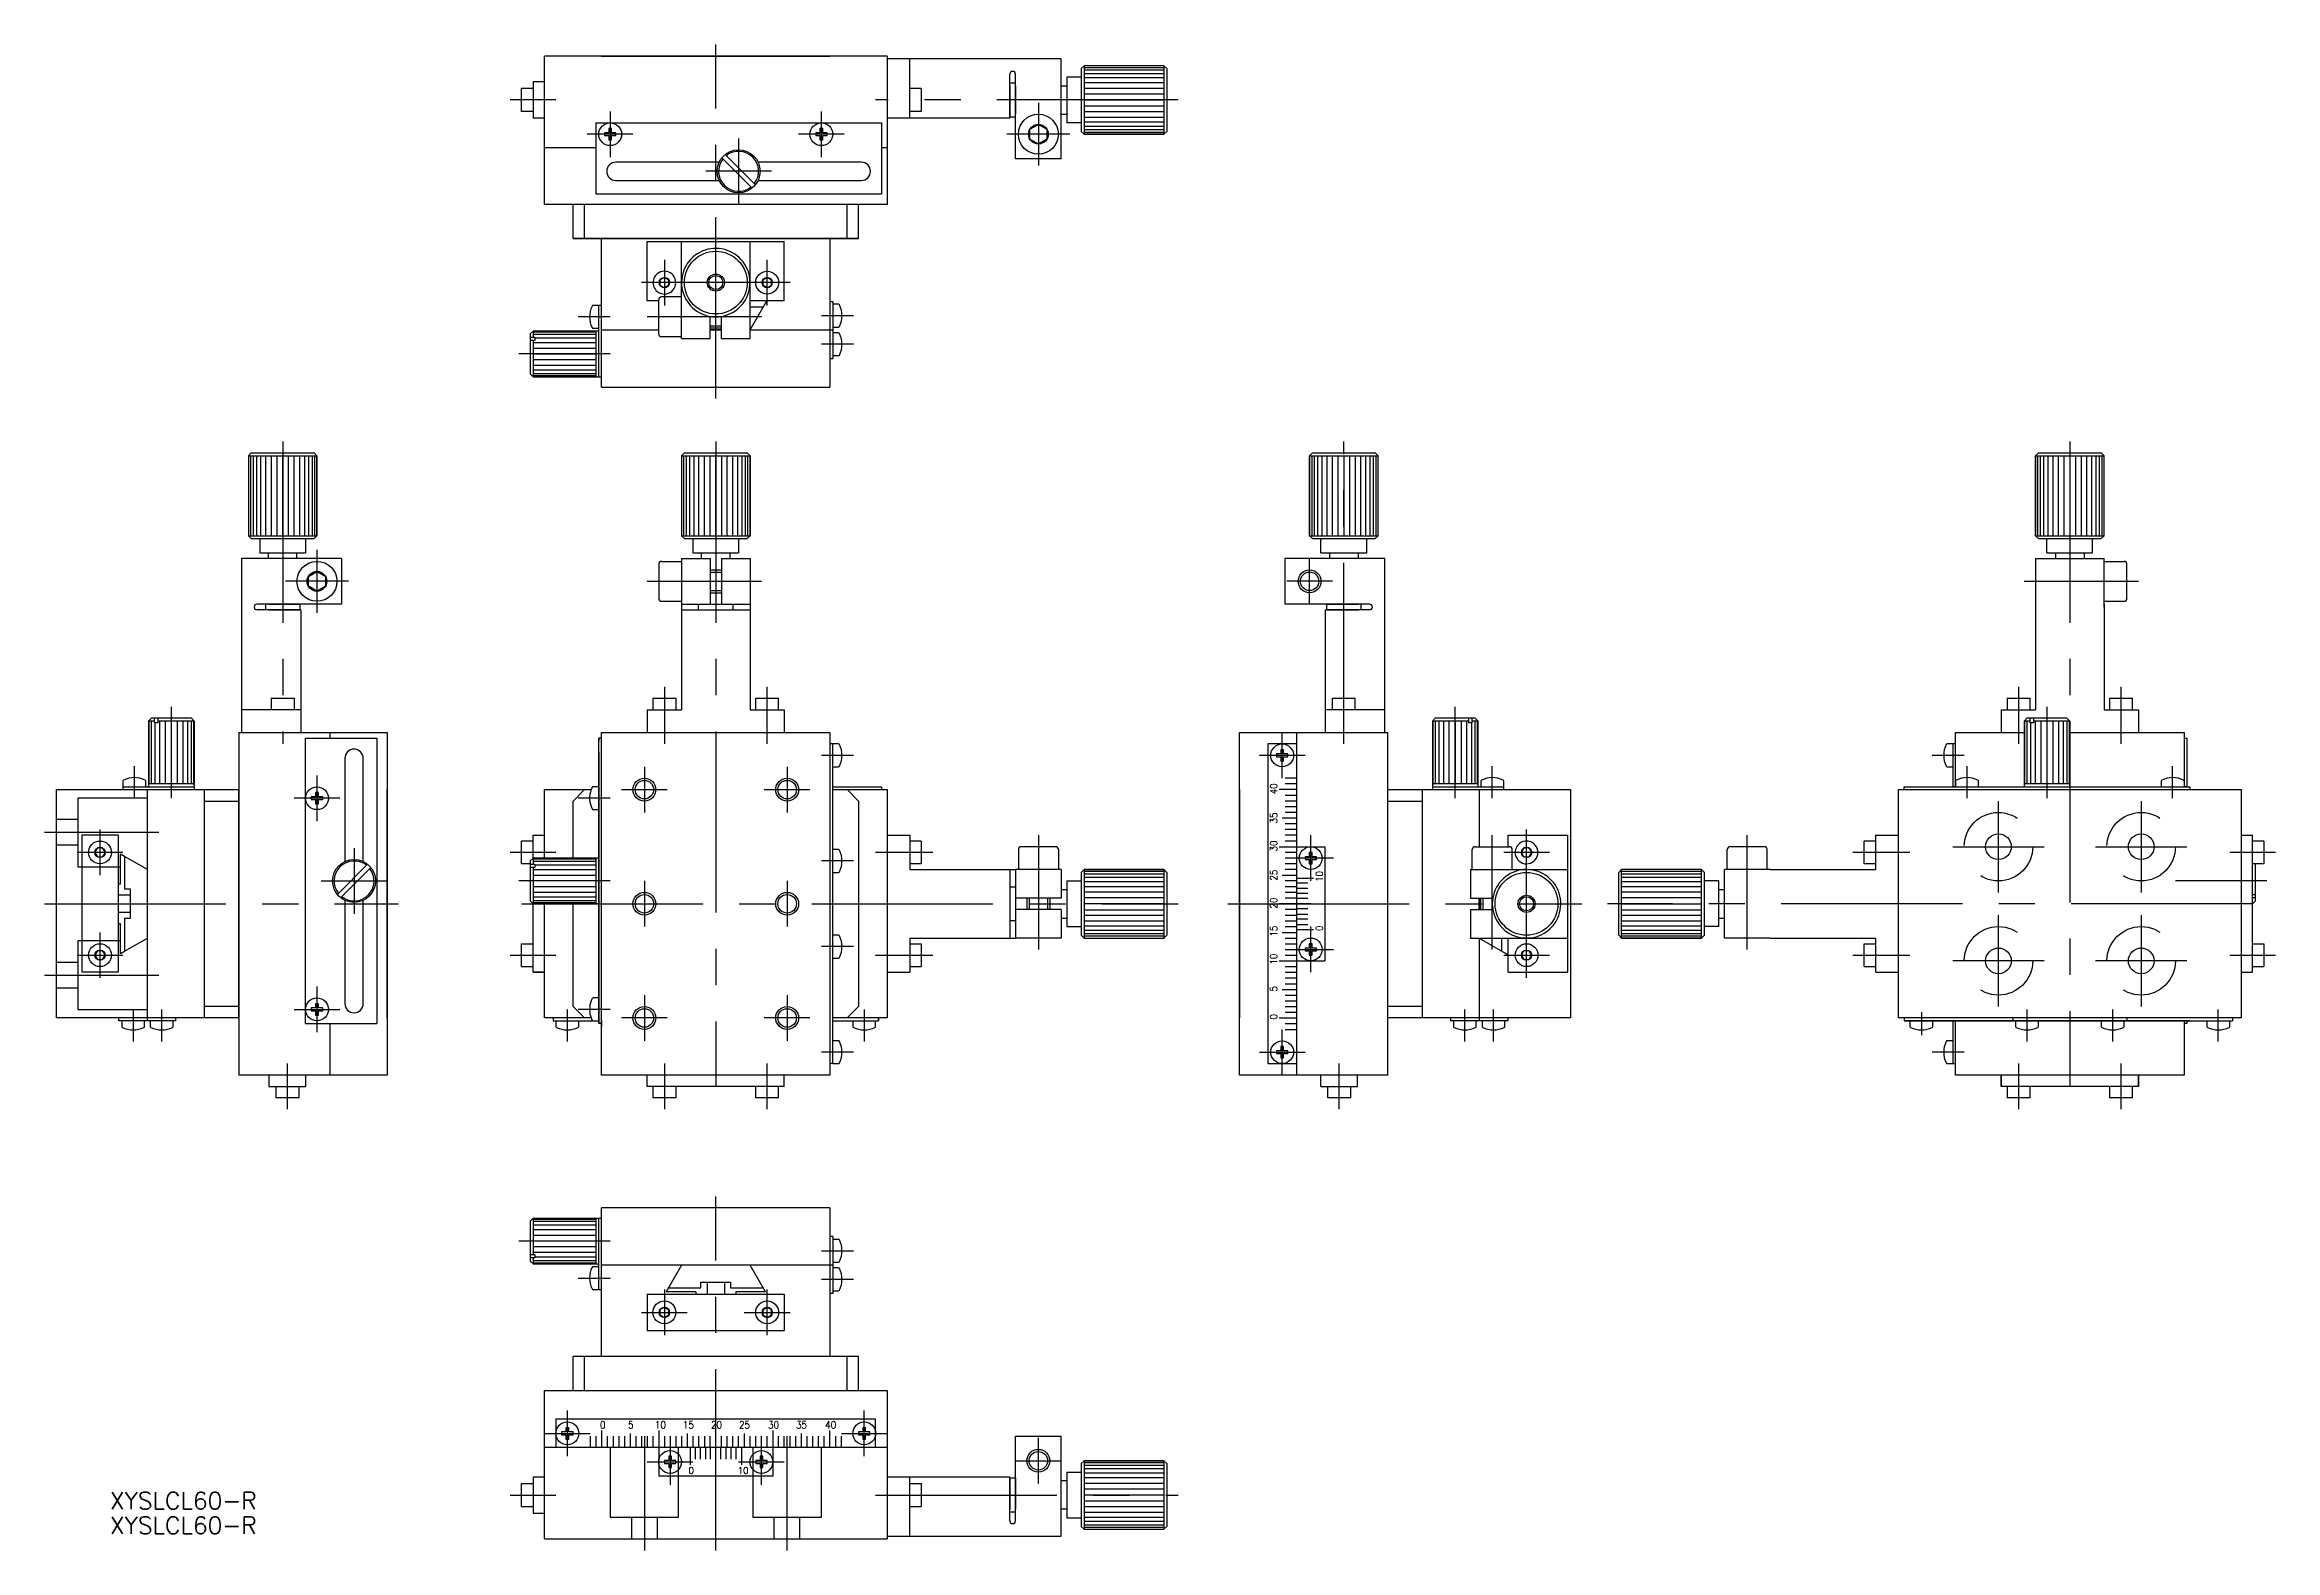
# Model space of a CAD drawing. Extents: x -118 to 273, y -113 to 151.
import ezdxf

# ---------------------------------------------------------------- set-up
doc = ezdxf.new("R2010")
doc.units = 0
doc.linetypes.add('CENTER', pattern=[50.8, 31.75, -6.35, 6.35, -6.35])
doc.linetypes.add('DASHED', pattern=[19.05, 12.7, -6.35])
doc.layers.get('0').update_dxf_attribs({"linetype": 'CONTINUOUS'})
doc.layers.add('CENTER', color=1, linetype='CENTER')
doc.styles.add('CONVERTER_2', font='txt.shx', dxfattribs={"width": 0.9})
doc.styles.get("Standard").update_dxf_attribs({"font": 'txt.shx', "height": 3, "bigfont": 'bigfont.shx'})

msp = doc.modelspace()

# ---------------------------------------------------------------- texts
at = {"color": 7, "linetype": 'CONTINUOUS', "style": 'CONVERTER_2', "width": 0.9}
for s, height, p in [('40', 1.25, (98.33, 19.16)), ('35', 1.25, (98.33, 14.06)), ('30', 1.25, (98.33, 9.16)), ('25', 1.25, (98.33, 4.06)), ('10', 1.2, (106.3, 3.87)), ('20', 1.25, (98.33, -0.84)), ('15', 1.25, (98.33, -5.75)), ('0', 1.2, (106.3, -4.77)), ('10', 1.25, (98.33, -10.66)), ('5', 1.25, (98.33, -15.38)), ('0', 1.25, (98.33, -20.28))]:
    msp.add_text(s, height=height, rotation=90, dxfattribs=at).set_placement(p)
for s, height, p in [('0', 1.25, (-20.28, -91.92)), ('5', 1.25, (-15.38, -91.92)), ('10', 1.25, (-10.66, -91.92)), ('15', 1.25, (-5.75, -91.92)), ('20', 1.25, (-0.84, -91.92)), ('25', 1.25, (4.06, -91.92)), ('30', 1.25, (9.16, -91.92)), ('35', 1.25, (14.06, -91.92)), ('40', 1.25, (19.16, -91.92)), ('0', 1.2, (-4.77, -99.89)), ('10', 1.2, (3.87, -99.89))]:
    msp.add_text(s, height=height, dxfattribs=at).set_placement(p)
at = {"color": 7, "linetype": 'CONTINUOUS'}
for p in [(-106.1, -106.09), (-106.1, -110.41)]:
    msp.add_text('XYSLCL60-R', height=3, dxfattribs=at).set_placement(p)

# ---------------------------------------------------------------- linework, layer by layer
at = {"color": 7, "linetype": 'CONTINUOUS'}
for p, q in [((30, 148.54), (-30, 148.54)), ((-30, 122.54), (-30, 148.54)), ((-30, 145.24), (-30, 148.54)), ((-20, 148.54), (20, 148.54)), ((30, 148.54), (30, 122.54)), ((30, 148.04), (30, 137.64)), ((30, 148.04), (30, 145.84)), ((34, 148.04), (30, 148.04)), ((34, 137.64), (34, 148.04)), ((60.5, 148.04), (34, 148.04)), ((51.5, 137.64), (51.5, 145.34)), ((52.5, 134.84), (52.5, 145.34)), ((60.5, 145.84), (60.5, 148.04)), ((60.5, 134.84), (60.5, 145.84)), ((61.5, 144.84), (61.5, 136.84)), ((61.5, 144.84), (61.5, 143.34)), ((64, 144.84), (61.5, 144.84)), ((64, 146.34), (64.5, 146.84)), ((64, 146.34), (64, 135.34)), ((64.5, 146.84), (64.5, 134.84)), ((78.5, 146.84), (64.5, 146.84)), ((78.5, 146.48), (64.5, 146.48)), ((78.5, 146.04), (64.5, 146.04)), ((78.5, 145.44), (64.5, 145.44)), ((78.5, 144.7), (64.5, 144.7)), ((78.5, 146.84), (78.5, 134.84)), ((78.5, 146.84), (79, 146.34)), ((79, 146.34), (79, 135.34)), ((-34, 138.84), (-34, 142.84)), ((-32, 142.84), (-34, 142.84)), ((-32, 144.04), (-32, 137.64)), ((-30, 144.04), (-32, 144.04)), ((36, 142.84), (34, 142.84)), ((36, 142.84), (36, 138.84)), ((51.5, 143.83), (52.5, 143.83)), ((51.5, 143.34), (51.5, 138.34)), ((52.5, 143.34), (52.5, 141.84)), ((52.5, 141.84), (52.5, 139.84)), ((60.5, 143.34), (61.5, 143.34)), ((78.5, 143.84), (64.5, 143.84)), ((78.5, 142.86), (64.5, 142.86)), ((78.5, 141.88), (64.5, 141.88)), ((64.5, 140.84), (78.5, 140.84)), ((-32, 138.84), (-34, 138.84)), ((-30, 137.64), (-32, 137.64)), ((-21, 136.84), (29, 136.84)), ((-21, 136.84), (-21, 132.54)), ((29, 136.84), (29, 132.54)), ((51.5, 137.64), (30, 137.64)), ((36, 138.84), (34, 138.84)), ((51.5, 138.34), (51.5, 137.84)), ((52.5, 137.84), (51.5, 137.84)), ((52.5, 139.84), (52.5, 138.34)), ((52.5, 138.84), (52.5, 138.34)), ((60.5, 138.34), (61.5, 138.34)), ((64, 136.84), (61.5, 136.84)), ((64, 136.84), (61.5, 136.84)), ((64.5, 139.8), (78.5, 139.8)), ((64.5, 138.82), (78.5, 138.82)), ((64.5, 137.84), (78.5, 137.84)), ((64.5, 136.99), (78.5, 136.99)), ((-18.75, 135.09), (-19.5, 135.09)), ((-19.5, 135.09), (-19.5, 134.59)), ((-19.5, 134.59), (-18.75, 134.59)), ((-18.25, 135.84), (-18.75, 135.84)), ((-18.75, 135.84), (-18.75, 135.09)), ((-18.75, 134.59), (-18.75, 133.84)), ((-18.75, 133.84), (-18.25, 133.84)), ((-18.25, 135.09), (-18.25, 135.84)), ((-17.5, 135.09), (-18.25, 135.09)), ((-18.25, 133.84), (-18.25, 134.59)), ((-18.25, 134.59), (-17.5, 134.59)), ((-17.5, 134.59), (-17.5, 135.09)), ((17.5, 135.09), (17.5, 134.59)), ((18.25, 135.09), (17.5, 135.09)), ((17.5, 134.59), (18.25, 134.59)), ((18.25, 135.84), (18.25, 135.09)), ((18.75, 135.84), (18.25, 135.84)), ((18.25, 134.59), (18.25, 133.84)), ((18.25, 133.84), (18.75, 133.84)), ((18.75, 135.09), (18.75, 135.84)), ((19.5, 135.09), (18.75, 135.09)), ((18.75, 134.59), (19.5, 134.59)), ((18.75, 133.84), (18.75, 134.59)), ((19.5, 134.59), (19.5, 135.09)), ((52.5, 130.54), (52.5, 135.34)), ((55, 135.71), (56.5, 136.57)), ((55, 133.98), (55, 135.71)), ((56.5, 133.11), (55, 133.98)), ((56.5, 136.57), (58, 135.71)), ((58, 133.98), (56.5, 133.11)), ((58, 135.71), (58, 133.98)), ((60.5, 130.54), (60.5, 134.84)), ((64.5, 134.84), (64, 135.34)), ((64.5, 136.25), (78.5, 136.25)), ((64.5, 135.65), (78.5, 135.65)), ((64.5, 135.2), (78.5, 135.2)), ((78.5, 134.84), (64.5, 134.84)), ((64.5, 134.84), (78.5, 134.84)), ((78.5, 134.84), (79, 135.34)), ((-30, 132.54), (-21, 132.54)), ((-21, 132.54), (-21, 124.34)), ((0.6, 129.94), (-17.5, 129.94)), ((6.36, 125.41), (1.07, 130.7)), ((6.93, 125.98), (1.64, 131.27)), ((25.5, 129.94), (7.4, 129.94)), ((29, 132.54), (29, 124.34)), ((29, 132.54), (30, 132.54)), ((60.5, 130.54), (52.5, 130.54)), ((-17.5, 126.74), (0.6, 126.74)), ((7.4, 126.74), (25.5, 126.74)), ((25, 122.54), (-30, 122.54)), ((-25, 116.54), (-25, 122.54)), ((-23, 116.54), (-23, 122.54)), ((29, 124.34), (-21, 124.34)), ((23, 116.54), (23, 122.54)), ((25, 116.54), (25, 122.54)), ((30, 122.54), (25, 122.54)), ((30, 122.54), (25, 122.54)), ((-25, 116.54), (25, 116.54)), ((25, 116.54), (-25, 116.54)), ((-20, 92.34), (-20, 116.54)), ((-12, 116.04), (12, 116.04)), ((-12, 105.64), (-12, 116.04)), ((-6, 106.34), (-6, 116.04)), ((6, 104.84), (6, 116.04)), ((12, 108.84), (12, 116.04)), ((20, 116.54), (20, 90.54)), ((-9, 109.74), (-9.78, 109.29)), ((-8.22, 109.29), (-9, 109.74)), ((9, 109.74), (8.22, 109.29)), ((9.78, 109.29), (9, 109.74)), ((-10, 105.64), (-12, 105.64)), ((-10, 104.84), (-10, 105.84)), ((-9.78, 109.29), (-9.78, 108.39)), ((-9.78, 108.39), (-9, 107.94)), ((-6, 106.34), (-9.5, 106.34)), ((-8.22, 108.39), (-9, 107.94)), ((-8.22, 108.39), (-8.22, 109.29)), ((-6, 104.84), (-6, 106.34)), ((6, 100.54), (8.94, 105.64)), ((8.94, 105.64), (6, 105.64)), ((8.22, 109.29), (8.22, 108.39)), ((9, 107.94), (8.22, 108.39)), ((12, 105.64), (8.94, 105.64)), ((9, 107.94), (9.78, 108.39)), ((9.78, 108.39), (9.78, 109.29)), ((12, 105.64), (12, 108.84)), ((20, 105.54), (20, 105.24)), ((20, 105.54), (20.5, 105.54)), ((20.5, 105.54), (20.5, 95.54)), ((-20.5, 104.84), (-21.49, 104.84)), ((-20.5, 92.34), (-20.5, 104.84)), ((-20, 104.84), (-20.5, 104.84)), ((-10, 100.54), (-10, 104.84)), ((-6, 99.34), (-6, 104.84)), ((-1, 100.54), (-1, 102.93)), ((-1, 101.22), (-1, 102.13)), ((1, 100.54), (1, 102.93)), ((1, 101.22), (1, 102.13)), ((6, 104.54), (6, 104.84)), ((6, 100.54), (6, 104.54)), ((8.31, 104.54), (6, 104.54)), ((21.49, 105.04), (20.5, 105.04)), ((-32.5, 99.84), (-32, 100.34)), ((-32.5, 99.84), (-32.5, 92.84)), ((-32.5, 99.27), (-31.7, 99.27)), ((-31.7, 98.7), (-32.5, 98.7)), ((-20.5, 100.34), (-32, 100.34)), ((-32, 100.34), (-32, 99.27)), ((-32, 100.21), (-21, 100.21)), ((-32, 99.81), (-21, 99.81)), ((-32, 98.7), (-32, 92.34)), ((-32, 98.34), (-21, 98.34)), ((-31.7, 99.27), (-31.7, 98.7)), ((-31.7, 99.17), (-21, 99.17)), ((-21.49, 100.84), (-20.5, 100.84)), ((-21, 100.34), (-21, 92.34)), ((-20, 100.54), (-10, 100.54)), ((-10, 99.84), (-10, 100.54)), ((-6, 99.34), (-9.5, 99.34)), ((-6, 99.04), (-6, 99.34)), ((-6, 99.04), (-1, 99.04)), ((-1, 100.84), (-1, 101.22)), ((1, 100.84), (-1, 100.84)), ((1, 100.54), (-1, 100.54)), ((-1, 99.04), (-1, 100.54)), ((-1, 100.54), (1, 100.54)), ((-1, 100.54), (1, 100.54)), ((1, 100.84), (1, 101.22)), ((1, 99.04), (1, 100.54)), ((1, 99.04), (6, 99.04)), ((6, 100.54), (20.5, 100.54)), ((6, 99.04), (6, 100.54)), ((20.5, 101.04), (21.49, 101.04)), ((21.49, 100.04), (20.5, 100.04)), ((-32, 97.38), (-21, 97.38)), ((-32, 96.34), (-21, 96.34)), ((-21, 95.31), (-32, 95.31)), ((-21, 94.34), (-32, 94.34)), ((20, 95.54), (20.5, 95.54)), ((20.5, 96.04), (21.49, 96.04)), ((-32, 92.34), (-32.5, 92.84)), ((-21, 93.51), (-32, 93.51)), ((-21, 92.88), (-32, 92.88)), ((-21, 92.48), (-32, 92.48)), ((-32, 92.34), (-20, 92.34)), ((-21, 92.34), (-21, 92.59)), ((-20, 90.54), (-20, 92.34)), ((-20, 90.54), (20, 90.54)), ((-81.85, 78.5), (-81.35, 79)), ((-81.85, 78.5), (-81.85, 64.5)), ((-81.85, 78.5), (-69.85, 78.5)), ((-81.49, 78.5), (-81.49, 64.5)), ((-81.35, 79), (-70.35, 79)), ((-81.04, 78.5), (-81.04, 64.5)), ((-80.44, 78.5), (-80.44, 64.5)), ((-79.71, 78.5), (-79.71, 64.5)), ((-78.85, 78.5), (-78.85, 64.5)), ((-77.87, 78.5), (-77.87, 64.5)), ((-76.89, 78.5), (-76.89, 64.5)), ((-75.85, 64.5), (-75.85, 78.5)), ((-74.81, 64.5), (-74.81, 78.5)), ((-73.83, 64.5), (-73.83, 78.5)), ((-72.85, 64.5), (-72.85, 78.5)), ((-71.99, 64.5), (-71.99, 78.5)), ((-71.25, 64.5), (-71.25, 78.5)), ((-70.65, 64.5), (-70.65, 78.5)), ((-69.85, 78.5), (-70.35, 79)), ((-70.21, 64.5), (-70.21, 78.5)), ((-69.85, 64.5), (-69.85, 78.5)), ((-69.85, 78.5), (-69.85, 64.5)), ((-6, 78.5), (-5.5, 79)), ((-6, 78.5), (-6, 68)), ((-6, 78.5), (-5.91, 78.5)), ((-5.91, 78.5), (-5.64, 78.5)), ((-5.64, 78.5), (-5.64, 64.5)), ((-5.64, 78.5), (-5.2, 78.5)), ((-5.5, 79), (-2.2, 79)), ((-5.2, 78.5), (-5.2, 64.5)), ((-5.2, 78.5), (-4.6, 78.5)), ((-4.6, 78.5), (-4.6, 64.5)), ((-4.6, 78.5), (-3.86, 78.5)), ((-3.86, 78.5), (-3.86, 64.5)), ((-3.86, 78.5), (-3, 78.5)), ((-3, 78.5), (-3, 64.5)), ((-3, 78.5), (-2.02, 78.5)), ((-2.2, 79), (-2, 79)), ((-2.02, 78.5), (-2.02, 64.5)), ((-2.02, 78.5), (-1.04, 78.5)), ((-2, 79), (-1.5, 79)), ((-1.5, 79), (1.5, 79)), ((-1.04, 78.5), (-1.04, 64.5)), ((-1.04, 78.5), (0, 78.5)), ((0, 64.5), (0, 78.5)), ((0, 78.5), (6, 78.5)), ((1.04, 64.5), (1.04, 78.5)), ((1.5, 79), (2, 79)), ((2, 79), (5.5, 79)), ((2.02, 64.5), (2.02, 78.5)), ((3, 64.5), (3, 78.5)), ((3.86, 64.5), (3.86, 78.5)), ((4.6, 64.5), (4.6, 78.5)), ((5.2, 64.5), (5.2, 78.5)), ((6, 78.5), (5.5, 79)), ((5.64, 64.5), (5.64, 78.5)), ((6, 78.5), (6, 68)), ((6, 68), (6, 78.5)), ((104.5, 79), (104, 78.5)), ((104, 78.5), (104, 64.5)), ((104, 64.5), (104, 78.5)), ((104, 78.5), (116, 78.5)), ((104.37, 78.5), (104.37, 64.5)), ((104.5, 79), (115.5, 79)), ((104.81, 78.5), (104.81, 64.5)), ((105.41, 78.5), (105.41, 64.5)), ((106.15, 78.5), (106.15, 64.5)), ((107, 78.5), (107, 64.5)), ((107.98, 78.5), (107.98, 64.5)), ((108.96, 78.5), (108.96, 64.5)), ((110, 78.5), (110, 64.5)), ((111.05, 64.5), (111.05, 78.5)), ((112.02, 64.5), (112.02, 78.5)), ((113, 64.5), (113, 78.5)), ((113.86, 64.5), (113.86, 78.5)), ((114.6, 64.5), (114.6, 78.5)), ((115.2, 64.5), (115.2, 78.5)), ((115.5, 79), (116, 78.5)), ((115.64, 64.5), (115.64, 78.5)), ((116, 64.5), (116, 78.5)), ((231.65, 79), (231.15, 78.5)), ((231.15, 78.5), (243.15, 78.5)), ((231.15, 78.5), (231.15, 64.5)), ((231.15, 64.5), (231.15, 78.5)), ((231.51, 78.5), (231.51, 64.5)), ((231.65, 79), (242.65, 79)), ((231.96, 78.5), (231.96, 64.5)), ((232.56, 78.5), (232.56, 64.5)), ((233.3, 78.5), (233.3, 64.5)), ((234.15, 78.5), (234.15, 64.5)), ((235.13, 78.5), (235.13, 64.5)), ((236.11, 78.5), (236.11, 64.5)), ((237.15, 78.5), (237.15, 64.5)), ((238.19, 64.5), (238.19, 78.5)), ((239.17, 64.5), (239.17, 78.5)), ((240.15, 64.5), (240.15, 78.5)), ((241.01, 64.5), (241.01, 78.5)), ((241.75, 64.5), (241.75, 78.5)), ((242.35, 64.5), (242.35, 78.5)), ((242.65, 79), (243.15, 78.5)), ((242.79, 64.5), (242.79, 78.5)), ((243.15, 64.5), (243.15, 78.5)), ((-6, 68), (-6, 64.5)), ((6, 64.5), (6, 68)), ((6, 68), (6, 64.5)), ((-81.85, 64.5), (-69.85, 64.5)), ((-81.35, 64), (-81.85, 64.5)), ((-81.35, 64), (-70.35, 64)), ((-79.85, 64), (-79.85, 61.5)), ((-71.85, 64), (-71.85, 61.5)), ((-71.85, 64), (-71.85, 61.5)), ((-69.85, 64.5), (-70.35, 64)), ((-6, 64.5), (-5.91, 64.5)), ((-5.5, 64), (-6, 64.5)), ((-5.91, 64.5), (-5.64, 64.5)), ((-5.64, 64.5), (-5.2, 64.5)), ((-5.5, 64), (5.5, 64)), ((-5.2, 64.5), (-4.6, 64.5)), ((-4.6, 64.5), (-3.86, 64.5)), ((-4, 64), (4, 64)), ((-4, 64), (-4, 61.5)), ((-3.86, 64.5), (-3, 64.5)), ((-3, 64.5), (-2.02, 64.5)), ((-2.02, 64.5), (-1.04, 64.5)), ((-1.04, 64.5), (0, 64.5)), ((0, 64.5), (6, 64.5)), ((4, 64), (4, 61.5)), ((4, 64), (4, 61.5)), ((6, 64.5), (5.5, 64)), ((104, 64.5), (116, 64.5)), ((104.5, 64), (104, 64.5)), ((104.5, 64), (115.5, 64)), ((106, 61.5), (106, 64)), ((106, 61.5), (106, 64)), ((114, 61.5), (114, 64)), ((116, 64.5), (115.5, 64)), ((231.15, 64.5), (243.15, 64.5)), ((231.65, 64), (231.15, 64.5)), ((231.65, 64), (242.65, 64)), ((233.15, 61.5), (233.15, 64)), ((233.15, 61.5), (233.15, 64)), ((241.15, 61.5), (241.15, 64)), ((243.15, 64.5), (242.65, 64)), ((-83.05, 60.5), (-83.05, 34)), ((-80.85, 60.5), (-83.05, 60.5)), ((-69.85, 60.5), (-80.85, 60.5)), ((-79.85, 61.5), (-71.85, 61.5)), ((-79.85, 61.5), (-78.35, 61.5)), ((-78.35, 60.5), (-78.35, 61.5)), ((-73.35, 60.5), (-73.35, 61.5)), ((-65.55, 60.5), (-69.85, 60.5)), ((-65.55, 60.5), (-65.55, 56.5)), ((-10, 59.5), (-10, 53.5)), ((-9.5, 60), (-6, 60)), ((-6, 60.5), (-1, 60.5)), ((-6, 60.5), (-6, 60)), ((-6, 60), (-6, 53)), ((-4, 61.5), (4, 61.5)), ((-4, 61.5), (-2.5, 61.5)), ((-2.5, 61.5), (2.5, 61.5)), ((-2.5, 60.5), (-2.5, 61.5)), ((-1, 60.5), (-1, 58.5)), ((1, 60.5), (6, 60.5)), ((1, 60.5), (1, 58.5)), ((2.5, 60.5), (2.5, 61.5)), ((2.5, 61.5), (4, 61.5)), ((6, 60.5), (6, 52.5)), ((99.7, 52.5), (99.7, 60.5)), ((104, 60.5), (99.7, 60.5)), ((115, 60.5), (104, 60.5)), ((106, 61.5), (114, 61.5)), ((107.5, 61.5), (107.5, 60.5)), ((112.5, 61.5), (112.5, 60.5)), ((112.5, 61.5), (114, 61.5)), ((117.2, 60.5), (115, 60.5)), ((117.2, 34), (117.2, 60.5)), ((231.15, 60.5), (243.15, 60.5)), ((231.15, 60.5), (231.15, 34)), ((233.15, 61.5), (234.65, 61.5)), ((234.65, 61.5), (239.65, 61.5)), ((234.65, 61.5), (234.65, 60.5)), ((239.65, 61.5), (239.65, 60.5)), ((239.65, 61.5), (241.15, 61.5)), ((243.15, 52.5), (243.15, 60.5)), ((243.15, 60), (246.65, 60)), ((247.15, 53.5), (247.15, 59.5)), ((-71.35, 57.37), (-69.85, 58.23)), ((-71.35, 55.63), (-71.35, 57.37)), ((-69.85, 54.77), (-71.35, 55.63)), ((-69.85, 58.23), (-68.35, 57.37)), ((-68.35, 55.63), (-69.85, 54.77)), ((-68.35, 57.37), (-68.35, 55.63)), ((-65.55, 56.5), (-65.55, 52.5)), ((-1, 58.5), (-1, 58.12)), ((-1, 58.5), (1, 58.5)), ((-1, 58.12), (-1, 54.88)), ((-1, 54.88), (-1, 54.5)), ((1, 58.5), (1, 58.12)), ((1, 58.12), (1, 54.88)), ((1, 54.88), (1, 54.5)), ((-69.85, 52.5), (-80.35, 52.5)), ((-72.65, 51.5), (-80.35, 51.5)), ((-78.83, 51.5), (-78.83, 52.5)), ((-78.35, 52.5), (-76.85, 52.5)), ((-78.35, 51.5), (-73.35, 51.5)), ((-76.85, 52.5), (-74.85, 52.5)), ((-74.85, 52.5), (-73.35, 52.5)), ((-73.35, 52.5), (-72.85, 52.5)), ((-73.35, 51.5), (-72.85, 51.5)), ((-72.85, 52.5), (-72.85, 51.5)), ((-72.65, 51.5), (-72.65, 30)), ((-65.55, 52.5), (-69.85, 52.5)), ((-9.5, 53), (-6, 53)), ((-6, 53), (-6, 52.5)), ((-6, 52.5), (-6, 34)), ((-6, 52.5), (-3, 52.5)), ((-6, 51.5), (-3, 51.5)), ((-3, 52.5), (1, 52.5)), ((-3, 51.5), (-3, 52.5)), ((-3, 51.5), (-2.5, 51.5)), ((-2.5, 51.5), (2.5, 51.5)), ((-1, 54.5), (-1, 52.5)), ((-1, 54.5), (1, 54.5)), ((1, 54.5), (1, 52.5)), ((1, 52.5), (6, 52.5)), ((2.5, 51.5), (6, 51.5)), ((2.98, 52.5), (2.98, 51.5)), ((6, 52.5), (6, 34)), ((104, 52.5), (99.7, 52.5)), ((114.5, 52.5), (104, 52.5)), ((106.8, 30), (106.8, 51.5)), ((114.5, 51.5), (106.8, 51.5)), ((107, 52.5), (107.5, 52.5)), ((107, 51.5), (107, 52.5)), ((107, 51.5), (107.5, 51.5)), ((107.5, 52.5), (109, 52.5)), ((107.5, 51.5), (112.5, 51.5)), ((109, 52.5), (111, 52.5)), ((111, 52.5), (112.5, 52.5)), ((112.99, 52.5), (112.99, 51.5)), ((243.15, 53), (246.65, 53)), ((243.15, 52.5), (243.15, 34)), ((243.15, 52), (243.15, 52.5)), ((243.15, 52), (243.15, 52.5)), ((-77.85, 36), (-77.85, 34)), ((-77.85, 36), (-73.85, 36)), ((-73.85, 36), (-73.85, 34)), ((-11, 36), (-11, 34)), ((-11, 36), (-7, 36)), ((-7, 36), (-7, 34)), ((7, 34), (7, 36)), ((7, 36), (11, 36)), ((11, 34), (11, 36)), ((108, 34), (108, 36)), ((108, 36), (112, 36)), ((112, 34), (112, 36)), ((226.15, 36), (230.15, 36)), ((226.15, 36), (226.15, 34)), ((230.15, 36), (230.15, 34)), ((244.15, 34), (244.15, 36)), ((244.15, 36), (248.15, 36)), ((248.15, 34), (248.15, 36)), ((-99.35, 32), (-98.85, 32.5)), ((-99.35, 32), (-99.35, 20.5)), ((-98.28, 32), (-99.35, 32)), ((-99.21, 21), (-99.21, 32)), ((-91.85, 32.5), (-98.85, 32.5)), ((-98.81, 21), (-98.81, 32)), ((-98.28, 31.7), (-98.28, 32.5)), ((-97.71, 31.7), (-98.28, 31.7)), ((-98.18, 21), (-98.18, 31.7)), ((-97.71, 32.5), (-97.71, 31.7)), ((-91.35, 32), (-97.71, 32)), ((-97.35, 21), (-97.35, 32)), ((-96.38, 21), (-96.38, 32)), ((-95.35, 21), (-95.35, 32)), ((-94.31, 32), (-94.31, 21)), ((-93.35, 32), (-93.35, 21)), ((-92.52, 32), (-92.52, 21)), ((-91.88, 32), (-91.88, 21)), ((-91.85, 32.5), (-91.35, 32)), ((-91.48, 32), (-91.48, 21)), ((-91.35, 32), (-91.35, 20)), ((-83.05, 34), (-83.05, 30)), ((-72.65, 34), (-83.05, 34)), ((-12, 34), (-12, 30)), ((-12, 34), (-6, 34)), ((6, 34), (7, 34)), ((7, 34), (12, 34)), ((11, 34), (12, 34)), ((12, 34), (12, 30)), ((117.2, 34), (106.8, 34)), ((117.2, 30), (117.2, 34)), ((125.5, 32), (126, 32.5)), ((125.5, 32), (125.5, 20)), ((131.87, 32), (125.5, 32)), ((125.64, 21), (125.64, 32)), ((133, 32.5), (126, 32.5)), ((126.04, 21), (126.04, 32)), ((126.68, 21), (126.68, 32)), ((127.5, 21), (127.5, 32)), ((128.47, 21), (128.47, 32)), ((129.5, 32), (129.5, 21)), ((130.54, 32), (130.54, 21)), ((131.5, 32), (131.5, 21)), ((131.87, 31.7), (131.87, 32.5)), ((132.43, 31.7), (131.87, 31.7)), ((132.33, 31.7), (132.33, 21)), ((132.43, 32.5), (132.43, 31.7)), ((133.5, 32), (132.43, 32)), ((132.97, 32), (132.97, 21)), ((133, 32.5), (133.5, 32)), ((133.37, 32), (133.37, 21)), ((133.5, 20.5), (133.5, 32)), ((225.15, 34), (225.15, 30)), ((225.15, 34), (231.15, 34)), ((229.15, 32), (229.65, 32.5)), ((230.23, 32), (229.15, 32)), ((229.15, 32), (229.15, 30)), ((229.29, 21), (229.29, 32)), ((236.65, 32.5), (229.65, 32.5)), ((229.69, 21), (229.69, 32)), ((230.23, 31.7), (230.23, 32.5)), ((230.32, 31.7), (230.23, 31.7)), ((230.32, 21), (230.32, 31.7)), ((230.79, 31.7), (230.32, 31.7)), ((230.79, 32.5), (230.79, 31.7)), ((235.98, 32), (230.79, 32)), ((231.15, 21), (231.15, 32)), ((232.12, 21), (232.12, 32)), ((233.15, 32), (233.15, 21)), ((234.19, 32), (234.19, 21)), ((235.15, 32), (235.15, 21)), ((235.98, 32), (235.98, 21)), ((237.15, 32), (235.98, 32)), ((236.62, 32), (236.62, 21)), ((236.65, 32.5), (237.15, 32)), ((237.02, 32), (237.02, 21)), ((237.15, 30), (237.15, 32)), ((243.15, 34), (244.15, 34)), ((244.15, 34), (249.15, 34)), ((248.15, 34), (249.15, 34)), ((249.15, 34), (249.15, 30)), ((-83.55, 30), (-57.55, 30)), ((-83.55, 30), (-83.55, 20)), ((-71.85, -21), (-71.85, 29)), ((-71.85, 29), (-67.55, 29)), ((-67.55, 29), (-67.55, 30)), ((-67.55, 29), (-59.35, 29)), ((-59.35, 29), (-59.35, -21)), ((-57.55, 30), (-57.55, 25)), ((-20.5, 26.5), (-20.5, 29)), ((-20, 29), (-20.5, 29)), ((-20.5, 29), (-20.5, 28.5)), ((-20, 30), (20, 30)), ((-20, -29), (-20, 30)), ((-6, 30), (6, 30)), ((20, 30), (20, -28.5)), ((20.5, 28), (20, 28)), ((20.5, -20.5), (20.5, 28)), ((21.49, 28), (20.5, 28)), ((91.7, 30), (117.7, 30)), ((91.7, 25), (91.7, 30)), ((96.7, 28), (96.7, -28)), ((101.7, 28), (96.7, 28)), ((101.7, 30), (101.7, -30)), ((106.8, 30), (117.2, 30)), ((117.7, -30), (117.7, 30)), ((117.7, 20), (117.7, 30)), ((216.65, 28), (215.66, 28)), ((216.65, 28), (216.65, 20.5)), ((217.15, 28), (216.65, 28)), ((217.15, 20.5), (217.15, 30)), ((217.15, 30), (229.15, 30)), ((229.15, 30), (229.15, 20.5)), ((237.15, 20.5), (237.15, 30)), ((237.15, 30), (257.15, 30)), ((257.15, 30), (257.15, 20.5)), ((257.15, 29), (257.65, 29)), ((257.65, 29), (257.65, 20.5)), ((-64.95, 25.5), (-64.95, 7.4)), ((-61.75, 7.4), (-61.75, 25.5)), ((-57.55, 25), (-57.55, -30)), ((-20.5, -21), (-20.5, 26.5)), ((-20.5, 26.5), (-20.5, 20)), ((20.5, 24), (21.49, 24)), ((91.7, -30), (91.7, 25)), ((98.2, 26.25), (98.2, 25.75)), ((98.95, 26.25), (98.2, 26.25)), ((98.2, 25.75), (98.95, 25.75)), ((98.95, 27), (98.95, 26.25)), ((99.45, 27), (98.95, 27)), ((98.95, 25.75), (98.95, 25)), ((98.95, 25), (99.45, 25)), ((99.45, 26.25), (99.45, 27)), ((100.2, 26.25), (99.45, 26.25)), ((99.45, 25.75), (100.2, 25.75)), ((99.45, 25), (99.45, 25.75)), ((100.2, 25.75), (100.2, 26.25)), ((215.66, 24), (216.65, 24)), ((-115.55, 20), (-115.55, -20)), ((-115.55, 20), (-83.55, 20)), ((-103.85, 21.49), (-103.85, 20.5)), ((-103.85, 20.5), (-91.35, 20.5)), ((-103.85, 20.5), (-103.85, 20)), ((-99.85, 20.5), (-99.85, 21.49)), ((-99.55, -20.5), (-99.55, 20)), ((-91.35, 21), (-99.35, 21)), ((-91.6, 21), (-91.35, 21)), ((-89.55, 18), (-89.55, 20)), ((-83.55, 20), (-83.55, 18)), ((-83.55, -20), (-83.55, 20)), ((-57.55, -20), (-57.55, 20)), ((-30, 8), (-30, 20)), ((-30, 20), (-21.83, 20)), ((-25, 18), (-23, 20)), ((-20.5, 20.5), (-21.49, 20.5)), ((-20.5, 20.5), (-20.5, 18.5)), ((-20.5, 20), (-20.5, 8)), ((20.5, 20.5), (29, 20.5)), ((20.5, 20), (30, 20)), ((23, 20), (25, 18)), ((29, 20.5), (29, 20)), ((30, 20), (30, -6)), ((91.7, 20), (91.7, -20)), ((101.7, 20), (98.7, 20)), ((101.7, 22), (99.7, 22)), ((101.7, 21), (99.7, 21)), ((117.7, 20), (149.7, 20)), ((123.7, 20), (123.7, 18)), ((133.5, 21), (125.5, 21)), ((125.5, 21), (125.75, 21)), ((125.5, 20.5), (138, 20.5)), ((133.7, 20), (133.7, 10)), ((134, 21.49), (134, 20.5)), ((138, 20.5), (138, 21.49)), ((138, 20), (138, 20.5)), ((149.7, 20), (149.7, -20)), ((207.15, 20), (258.15, 20)), ((207.15, -20), (207.15, 20)), ((208.15, 20), (208.15, 20.5)), ((208.15, 20.5), (216.65, 20.5)), ((216.65, 20.5), (257.65, 20.5)), ((217.15, 20.5), (216.65, 20.5)), ((216.65, 20.5), (217.15, 20.5)), ((217.15, 21.49), (217.15, 20.5)), ((221.15, 20.5), (221.15, 21.49)), ((237.15, 21), (229.15, 21)), ((229.15, 21), (229.4, 21)), ((253.15, 21.49), (253.15, 20.5)), ((257.15, 20.5), (257.65, 20.5)), ((257.65, 20.5), (257.15, 20.5)), ((257.15, 20.5), (257.65, 20.5)), ((257.65, 20.5), (257.15, 20.5)), ((257.65, 20.5), (258.15, 20.5)), ((258.15, 20.5), (258.15, 20)), ((258.15, 20), (267.15, 20)), ((267.15, 20), (267.15, -20)), ((-89.55, -18), (-89.55, 18)), ((-89.55, 18), (-83.55, 18)), ((-83.55, 18), (-83.55, -18)), ((-70.1, 18.75), (-70.85, 18.75)), ((-70.85, 18.75), (-70.85, 18.25)), ((-70.85, 18.25), (-70.1, 18.25)), ((-70.1, 19.5), (-70.1, 18.75)), ((-69.6, 19.5), (-70.1, 19.5)), ((-70.1, 18.25), (-70.1, 17.5)), ((-70.1, 17.5), (-69.6, 17.5)), ((-69.6, 18.75), (-69.6, 19.5)), ((-68.85, 18.75), (-69.6, 18.75)), ((-69.6, 17.5), (-69.6, 18.25)), ((-69.6, 18.25), (-68.85, 18.25)), ((-68.85, 18.25), (-68.85, 18.75)), ((-25, 8), (-25, 18)), ((-21.49, 16.5), (-20.5, 16.5)), ((25, 18), (25, -18)), ((101.7, 19), (99.7, 19)), ((101.7, 18), (99.7, 18)), ((101.7, 17), (99.7, 17)), ((101.7, 16), (99.7, 16)), ((117.7, 18), (123.7, 18)), ((123.7, 18), (123.7, 0)), ((-111.05, 12), (-111.05, -12)), ((-104.65, 12), (-111.05, 12)), ((-104.65, 12), (-104.65, 3.5)), ((-32, 8), (-32, 12)), ((-32, 12), (-30, 12)), ((30, 12), (34, 12)), ((34, 12), (34, 11)), ((34, 12), (34, 7)), ((101.7, 15), (99.2, 15)), ((101.7, 14), (99.7, 14)), ((101.7, 13), (99.7, 13)), ((101.7, 12), (99.7, 12)), ((138.8, 10), (138.8, 12)), ((138.8, 12), (149.2, 12)), ((149.2, 12), (149.2, -12)), ((203.15, 11), (203.15, 12)), ((203.15, 7), (203.15, 12)), ((203.15, 12), (207.15, 12)), ((267.15, 12), (269.15, 12)), ((269.15, 1.64), (269.15, 12)), ((-108.3, 9.78), (-108.75, 9)), ((-108.75, 9), (-108.3, 8.22)), ((-107.4, 9.78), (-108.3, 9.78)), ((-108.3, 8.22), (-107.4, 8.22)), ((-106.95, 9), (-107.4, 9.78)), ((-106.95, 9), (-107.4, 8.22)), ((-104.25, 3.5), (-104.25, 8.71)), ((-103.55, 8.31), (-104.25, 8.71)), ((-99.55, 6), (-103.55, 8.31)), ((-103.55, 8.31), (-103.55, 2.6)), ((-32, 11), (-34, 11)), ((-34, 7), (-34, 11)), ((-32.5, 7.5), (-32, 8)), ((-30, 8), (-32, 8)), ((-32, 8), (-32, 6.93)), ((-32, 8), (-32, 8)), ((-32, 7.86), (-21, 7.86)), ((-20.5, 8), (-30, 8)), ((-21, 8), (-21, 0)), ((-21, 8), (-21, 0)), ((-21, 7.75), (-21, 8)), ((-21, 7.75), (-21, 8)), ((-20.5, 8), (-20.5, 0)), ((21.49, 9.5), (20.5, 9.5)), ((36, 11), (34, 11)), ((36, 11), (36, 7)), ((53, 9.5), (53, 6)), ((59.5, 10), (53.5, 10)), ((60, 9.5), (60, 6)), ((98.7, 10), (106.7, 10)), ((101.7, 11), (99.7, 11)), ((101.7, 9), (99.7, 9)), ((101.7, 8), (99.7, 8)), ((103.2, 8.25), (103.2, 7.75)), ((103.95, 8.25), (103.2, 8.25)), ((103.95, 9), (103.95, 8.25)), ((104.45, 9), (103.95, 9)), ((104.45, 8.25), (104.45, 9)), ((105.2, 8.25), (104.45, 8.25)), ((105.2, 7.75), (105.2, 8.25)), ((106.7, 10), (106.7, -10)), ((132.5, 6), (132.5, 9.5)), ((133, 10), (133.7, 10)), ((133.7, 10), (138, 10)), ((138, 10), (139, 10)), ((139.5, 6), (139.5, 9.5)), ((141.55, 9.78), (141.1, 9)), ((141.55, 8.22), (141.1, 9)), ((142.45, 9.78), (141.55, 9.78)), ((141.55, 8.22), (142.45, 8.22)), ((142.9, 9), (142.45, 9.78)), ((142.45, 8.22), (142.9, 9)), ((177.15, 6), (177.15, 9.5)), ((183.65, 10), (177.65, 10)), ((184.15, 6), (184.15, 9.5)), ((201.15, 7), (201.15, 11)), ((203.15, 11), (201.15, 11)), ((271.15, 11), (269.15, 11)), ((271.15, 11), (271.15, 7)), ((-60.99, 6.93), (-66.28, 1.64)), ((-60.42, 6.36), (-65.71, 1.07)), ((-32.5, 7), (-34, 7)), ((-32.5, 7), (-34, 7)), ((-32.5, 7.5), (-32.5, 7)), ((-32.5, 7), (-32.5, 6.93)), ((-32.5, 7), (-32.5, 5)), ((-32.5, 6.93), (-32.5, 6.36)), ((-32.5, 6.93), (-32, 6.93)), ((-32.5, 6.93), (-31.7, 6.93)), ((-32.5, 6.36), (-32.5, 5)), ((-32, 6.36), (-32.5, 6.36)), ((-32, 6.36), (-32.5, 6.36)), ((-32.5, 5), (-32.5, 0.5)), ((-32, 7.46), (-21, 7.46)), ((-31.7, 6.36), (-32, 6.36)), ((-32, 6.36), (-32, 4.6)), ((-32, 6), (-21, 6)), ((-32, 5.04), (-21, 5.04)), ((-32, 4.6), (-32, 0)), ((-31.7, 6.93), (-31.7, 6.36)), ((-31.7, 6.83), (-21, 6.83)), ((20.5, 5.5), (21.49, 5.5)), ((36, 7), (34, 7)), ((34, 7), (34, 6)), ((34, 6), (52.5, 6)), ((51.5, 6), (51.5, 3)), ((52.5, 6), (52.5, 3)), ((53, 6), (52.5, 6)), ((60, 6), (53, 6)), ((60.5, 6), (60, 6)), ((60.5, 6), (60.5, 1)), ((61.5, 4), (61.5, 2.5)), ((61.5, 4), (61.5, -4)), ((61.5, 4), (64, 4)), ((61.5, 4), (64, 4)), ((64, 5.5), (64.5, 6)), ((64, 5.5), (64, -5.5)), ((64, 4), (64, -4)), ((68, 6), (64.5, 6)), ((64.5, 6), (68, 6)), ((64.5, 6), (64.5, 0)), ((78.5, 5.64), (64.5, 5.64)), ((78.5, 5.2), (64.5, 5.2)), ((78.5, 4.6), (64.5, 4.6)), ((68, 6), (78.5, 6)), ((78.5, 6), (68, 6)), ((78.5, 6), (78.5, 0)), ((79, 5.5), (78.5, 6)), ((79, 5.5), (79, 2)), ((99.2, 5), (101.7, 5)), ((101.7, 7), (99.7, 7)), ((101.7, 6), (99.7, 6)), ((101.7, 4), (99.7, 4)), ((101.7, 4.5), (104.7, 4.5)), ((103.2, 7.75), (103.95, 7.75)), ((103.95, 7.75), (103.95, 7)), ((103.95, 7), (104.45, 7)), ((104.45, 7.75), (105.2, 7.75)), ((104.45, 7), (104.45, 7.75)), ((132.2, 6), (132.2, 1)), ((132.2, 6), (132.5, 6)), ((132.5, 6), (138, 6)), ((138, 6), (139.5, 6)), ((139.5, 6), (149.2, 6)), ((158.15, 5.5), (158.65, 6)), ((158.15, 2.2), (158.15, 5.5)), ((169.15, 6), (158.65, 6)), ((158.65, 5.91), (158.65, 6)), ((158.65, 5.64), (158.65, 5.91)), ((172.65, 5.64), (158.65, 5.64)), ((158.65, 5.2), (158.65, 5.64)), ((172.65, 5.2), (158.65, 5.2)), ((158.65, 4.6), (158.65, 5.2)), ((158.65, 3.86), (158.65, 4.6)), ((172.65, 4.6), (158.65, 4.6)), ((172.65, 6), (169.15, 6)), ((172.65, 5.91), (172.65, 6)), ((172.65, 6), (173.15, 5.5)), ((172.65, 5.64), (172.65, 5.91)), ((172.65, 5.2), (172.65, 5.64)), ((172.65, 4.6), (172.65, 5.2)), ((172.65, 3.86), (172.65, 4.6)), ((173.15, -5.5), (173.15, 5.5)), ((173.15, -4), (173.15, 4)), ((175.65, 4), (173.15, 4)), ((175.65, 2.5), (175.65, 4)), ((175.65, -4), (175.65, 4)), ((176.65, -6), (176.65, 6)), ((177.15, 6), (176.65, 6)), ((184.15, 6), (177.15, 6)), ((184.65, 6), (184.15, 6)), ((184.65, 6), (203.15, 6)), ((203.15, 7), (201.15, 7)), ((203.15, 6), (203.15, 7)), ((271.15, 7), (269.15, 7)), ((271.15, 7), (269.65, 7)), ((271.15, 7), (269.65, 7)), ((269.65, 5), (269.65, 7)), ((269.65, 5), (269.65, 6.36)), ((269.65, 0.5), (269.65, 5)), ((-104.65, 3.5), (-104.65, 1.5)), ((-104.65, 3.5), (-104.25, 3.5)), ((-104.65, 1.5), (-104.65, -1.5)), ((-102.55, 1.5), (-104.65, 1.5)), ((-103.55, 2.6), (-102.55, 2.6)), ((-102.55, 2.6), (-102.55, -2.6)), ((-64.95, 0.6), (-64.95, -17.5)), ((-61.75, -17.5), (-61.75, 0.6)), ((-32, 0), (-32.5, 0.5)), ((-21, 2.96), (-32, 2.96)), ((-21, 2), (-32, 2)), ((-21, 1.17), (-32, 1.17)), ((-21, 0.54), (-32, 0.54)), ((-21, 0.14), (-32, 0.14)), ((51.5, 3), (51.5, 2.5)), ((51.5, 3), (52.5, 3)), ((51.5, 2.5), (51.5, -2.5)), ((52.5, 3), (52.5, -1)), ((54.5, 1), (52.5, 1)), ((54.88, 1), (54.5, 1)), ((54.5, 1), (54.5, -1)), ((58.12, 1), (54.88, 1)), ((58.5, 1), (58.12, 1)), ((58.5, 1), (58.5, -1)), ((60.5, 1), (58.5, 1)), ((60.5, 2.5), (61.5, 2.5)), ((61.5, 2.5), (61.5, -2.5)), ((78.5, 3.86), (64.5, 3.86)), ((78.5, 3), (64.5, 3)), ((78.5, 2.02), (64.5, 2.02)), ((78.5, 1.04), (64.5, 1.04)), ((79, 2), (79, 1.5)), ((79, 1.5), (79, -1.5)), ((104.2, 0), (98.7, 0)), ((101.7, 3), (99.7, 3)), ((101.7, 2), (99.7, 2)), ((101.7, 1), (99.7, 1)), ((103.7, 3.6), (101.7, 3.6)), ((103.7, 2.7), (101.7, 2.7)), ((103.7, 1.8), (101.7, 1.8)), ((103.7, 0.9), (101.7, 0.9)), ((123.7, 0), (123.7, -18)), ((132.2, 1), (133.7, 1)), ((133.7, 1), (136.09, 1)), ((133.7, -1), (133.7, 1)), ((133.7, 1), (133.7, -1)), ((134, -1), (134, 1)), ((134, 1), (134.38, 1)), ((134.38, 1), (135.29, 1)), ((158.15, 2), (158.15, 2.2)), ((158.15, 1.5), (158.15, 2)), ((158.15, -1.5), (158.15, 1.5)), ((172.65, 3.86), (158.65, 3.86)), ((158.65, 3), (158.65, 3.86)), ((172.65, 3), (158.65, 3)), ((158.65, 2.02), (158.65, 3)), ((172.65, 2.02), (158.65, 2.02)), ((158.65, 1.04), (158.65, 2.02)), ((172.65, 1.04), (158.65, 1.04)), ((158.65, 0), (158.65, 1.04)), ((158.65, -6), (158.65, 0)), ((158.65, 0), (172.65, 0)), ((172.65, 3), (172.65, 3.86)), ((172.65, 2.02), (172.65, 3)), ((172.65, 1.04), (172.65, 2.02)), ((172.65, 0), (172.65, 1.04)), ((172.65, -6), (172.65, 0)), ((175.65, 2.5), (176.65, 2.5)), ((175.65, -2.5), (175.65, 2.5)), ((269.15, 1.64), (269.65, 1.64)), ((269.15, 1.64), (269.65, 1.64)), ((269.15, 1.07), (269.15, 1.64)), ((269.15, -12), (269.15, 1.07)), ((269.65, 1.07), (269.15, 1.07)), ((269.65, 1.07), (269.15, 1.07)), ((269.65, 0.5), (269.15, 0)), ((269.65, 1.07), (269.65, 1.64)), ((269.65, 1), (269.65, 1.07)), ((-104.65, -1.5), (-104.65, -12)), ((-102.55, -1.5), (-104.65, -1.5)), ((-104.25, -3.5), (-104.65, -3.5)), ((-104.25, -8.71), (-104.25, -3.5)), ((-103.55, -2.6), (-103.55, -3.5)), ((-102.55, -2.6), (-103.55, -2.6)), ((-103.55, -3.5), (-103.55, -8.31)), ((-32, -12), (-32, 0)), ((-20.5, 0), (-32, 0)), ((-30, -20), (-30, 0)), ((-25, -18), (-25, 0)), ((-20.5, 0), (-20.5, -21)), ((51.5, -2.5), (51.5, -6)), ((52.5, -2.98), (51.5, -2.98)), ((52.5, -1), (52.5, -6)), ((54.5, -1), (52.5, -1)), ((54.88, -1), (54.5, -1)), ((58.12, -1), (54.88, -1)), ((58.5, -1), (58.12, -1)), ((60.5, -1), (58.5, -1)), ((60.5, -1), (60.5, -6)), ((60.5, -2.5), (61.5, -2.5)), ((61.5, -2.5), (61.5, -4)), ((78.5, 0), (64.5, 0)), ((64.5, 0), (64.5, -1.04)), ((64.5, -1.04), (78.5, -1.04)), ((64.5, -1.04), (64.5, -2.02)), ((64.5, -2.02), (78.5, -2.02)), ((64.5, -2.02), (64.5, -3)), ((64.5, -3), (78.5, -3)), ((64.5, -3), (64.5, -3.86)), ((64.5, -3.86), (78.5, -3.86)), ((64.5, -3.86), (64.5, -4.6)), ((78.5, 0), (78.5, -1.04)), ((78.5, -1.04), (78.5, -2.02)), ((78.5, -2.02), (78.5, -3)), ((78.5, -3), (78.5, -3.86)), ((78.5, -3.86), (78.5, -4.6)), ((79, -1.5), (79, -2)), ((79, -2), (79, -2.2)), ((79, -2.2), (79, -5.5)), ((101.7, -1), (99.7, -1)), ((99.7, -2), (101.7, -2)), ((99.7, -3), (101.7, -3)), ((103.7, -0.9), (101.7, -0.9)), ((101.7, -1.8), (103.7, -1.8)), ((103.7, -2.7), (101.7, -2.7)), ((101.7, -3.6), (103.7, -3.6)), ((132.2, -1), (132.2, -6)), ((132.2, -1), (133.7, -1)), ((133.7, -1), (136.09, -1)), ((134, -1), (134.38, -1)), ((134.38, -1), (135.29, -1)), ((158.15, -2), (158.15, -1.5)), ((158.15, -5.5), (158.15, -2)), ((158.65, -1.04), (172.65, -1.04)), ((158.65, -2.02), (172.65, -2.02)), ((158.65, -3), (172.65, -3)), ((158.65, -3.86), (172.65, -3.86)), ((175.65, -4), (175.65, -2.5)), ((175.65, -2.5), (176.65, -2.5)), ((-103.55, -8.31), (-99.55, -6)), ((-34, -11), (-34, -7)), ((-34, -7), (-32, -7)), ((21.49, -5.5), (20.5, -5.5)), ((30, -6), (30, -20)), ((34, -6), (34, -12)), ((34, -6), (52.5, -6)), ((34, -7), (36, -7)), ((36, -7), (36, -11)), ((60.5, -6), (52.5, -6)), ((61.5, -4), (64, -4)), ((64.5, -6), (64, -5.5)), ((64.5, -4.6), (78.5, -4.6)), ((64.5, -4.6), (64.5, -5.2)), ((64.5, -5.2), (78.5, -5.2)), ((64.5, -5.2), (64.5, -5.64)), ((64.5, -5.64), (78.5, -5.64)), ((64.5, -5.64), (64.5, -5.91)), ((64.5, -5.91), (64.5, -6)), ((64.5, -6), (68, -6)), ((68, -6), (78.5, -6)), ((78.5, -4.6), (78.5, -5.2)), ((78.5, -5.2), (78.5, -5.64)), ((79, -5.5), (78.5, -6)), ((78.5, -5.64), (78.5, -5.91)), ((78.5, -5.91), (78.5, -6)), ((99.2, -5), (101.7, -5)), ((99.7, -4), (101.7, -4)), ((99.7, -6), (101.7, -6)), ((99.7, -7), (101.7, -7)), ((101.7, -4.5), (104.7, -4.5)), ((103.2, -7.75), (103.2, -8.25)), ((103.95, -7.75), (103.2, -7.75)), ((103.95, -7), (103.95, -7.75)), ((104.45, -7), (103.95, -7)), ((104.45, -7.75), (104.45, -7)), ((105.2, -7.75), (104.45, -7.75)), ((105.2, -8.25), (105.2, -7.75)), ((132.2, -6), (133.7, -6)), ((133.7, -6), (133.7, -20.5)), ((133.7, -6), (137.7, -6)), ((133.7, -6), (138.8, -8.94)), ((137.7, -8.31), (137.7, -6)), ((137.7, -6), (138, -6)), ((138, -6), (149.2, -6)), ((138.8, -8.94), (138.8, -6)), ((158.15, -5.5), (158.65, -6)), ((158.65, -4.6), (172.65, -4.6)), ((158.65, -5.2), (172.65, -5.2)), ((158.65, -5.64), (172.65, -5.64)), ((169.15, -6), (158.65, -6)), ((158.65, -6), (169.15, -6)), ((169.15, -6), (172.65, -6)), ((172.65, -6), (169.15, -6)), ((173.15, -5.5), (172.65, -6)), ((175.65, -4), (173.15, -4)), ((175.65, -4), (173.15, -4)), ((184.65, -6), (176.65, -6)), ((184.65, -6), (203.15, -6)), ((201.15, -7), (203.15, -7)), ((201.15, -11), (201.15, -7)), ((203.15, -12), (203.15, -6)), ((269.15, -7), (271.15, -7)), ((271.15, -7), (271.15, -11)), ((-108.3, -8.22), (-108.75, -9)), ((-108.75, -9), (-108.3, -9.78)), ((-107.4, -8.22), (-108.3, -8.22)), ((-108.3, -9.78), (-107.4, -9.78)), ((-107.4, -8.22), (-106.95, -9)), ((-107.4, -9.78), (-106.95, -9)), ((-104.25, -8.71), (-103.55, -8.31)), ((-34, -11), (-32, -11)), ((-32, -12), (-32, -8)), ((20.5, -9.5), (21.49, -9.5)), ((34, -11), (36, -11)), ((98.7, -10), (106.7, -10)), ((99.7, -8), (101.7, -8)), ((99.7, -9), (101.7, -9)), ((99.7, -11), (101.7, -11)), ((103.2, -8.25), (103.95, -8.25)), ((103.95, -8.25), (103.95, -9)), ((103.95, -9), (104.45, -9)), ((104.45, -8.25), (105.2, -8.25)), ((104.45, -9), (104.45, -8.25)), ((138.8, -12), (138.8, -8.94)), ((141.1, -9), (141.55, -8.22)), ((141.1, -9), (141.55, -9.78)), ((142.45, -8.22), (141.55, -8.22)), ((141.55, -9.78), (142.45, -9.78)), ((142.9, -9), (142.45, -8.22)), ((142.45, -9.78), (142.9, -9)), ((201.15, -11), (203.15, -11)), ((269.15, -11), (271.15, -11)), ((-104.65, -12), (-111.05, -12)), ((-32, -12), (-30, -12)), ((-30, -12), (-32, -12)), ((30, -12), (34, -12)), ((99.2, -15), (101.7, -15)), ((99.7, -12), (101.7, -12)), ((99.7, -13), (101.7, -13)), ((99.7, -14), (101.7, -14)), ((138.8, -12), (149.2, -12)), ((203.15, -12), (207.15, -12)), ((267.15, -12), (269.15, -12)), ((-89.55, -20), (-89.55, -18)), ((-83.55, -18), (-89.55, -18)), ((-83.55, -18), (-83.55, -20)), ((-70.85, -18.25), (-70.85, -18.75)), ((-70.1, -18.25), (-70.85, -18.25)), ((-70.85, -18.75), (-70.1, -18.75)), ((-70.1, -17.5), (-70.1, -18.25)), ((-69.6, -17.5), (-70.1, -17.5)), ((-70.1, -18.75), (-70.1, -19.5)), ((-70.1, -19.5), (-69.6, -19.5)), ((-69.6, -18.25), (-69.6, -17.5)), ((-68.85, -18.25), (-69.6, -18.25)), ((-69.6, -19.5), (-69.6, -18.75)), ((-69.6, -18.75), (-68.85, -18.75)), ((-68.85, -18.75), (-68.85, -18.25)), ((-25, -18), (-23, -20)), ((-20.5, -16.5), (-21.49, -16.5)), ((-20.5, -16.5), (-20.5, -18.5)), ((23, -20), (25, -18)), ((99.7, -16), (101.7, -16)), ((99.7, -17), (101.7, -17)), ((99.7, -18), (101.7, -18)), ((99.7, -19), (101.7, -19)), ((123.7, -18), (117.7, -18)), ((123.7, -18), (123.7, -20)), ((-83.55, -20), (-115.55, -20)), ((-104.25, -20), (-104.55, -20)), ((-104.55, -20.5), (-104.55, -20)), ((-94.55, -20.5), (-104.55, -20.5)), ((-104.05, -20.5), (-104.05, -21.49)), ((-100.05, -21.49), (-100.05, -20.5)), ((-99.05, -20.5), (-99.05, -21.49)), ((-95.05, -21.49), (-95.05, -20.5)), ((-94.55, -20.5), (-94.55, -20)), ((-83.55, -20), (-83.55, -30)), ((-71.85, -21), (-67.55, -21)), ((-67.55, -30), (-67.55, -21)), ((-67.55, -21), (-59.35, -21)), ((-21.83, -20), (-30, -20)), ((-28.5, -20), (-28.5, -20.5)), ((-28.5, -20), (-28.5, -20.5)), ((-28.5, -20.5), (-20.5, -20.5)), ((-28, -20.5), (-28, -21.49)), ((-21.83, -20), (-25, -20)), ((-24, -21.49), (-24, -20.5)), ((-21.49, -20.5), (-20.5, -20.5)), ((-20, -21), (-20.5, -21)), ((-20, -21), (-20.5, -21)), ((-20, -20.5), (-20, -21.49)), ((23, -20), (20.5, -20)), ((20.5, -28), (20.5, -20.5)), ((20.5, -20.5), (28.5, -20.5)), ((25, -20), (21.83, -20)), ((24, -20.5), (24, -21.49)), ((30, -20), (25, -20)), ((30, -20), (25, -20)), ((28, -21.49), (28, -20.5)), ((28.5, -20.5), (28.5, -20)), ((28.5, -20), (28.5, -20.5)), ((98.7, -20), (101.7, -20)), ((99.7, -21), (101.7, -21)), ((99.7, -22), (101.7, -22)), ((149.7, -20), (117.7, -20)), ((128.7, -20), (128.7, -20.5)), ((138.7, -20.5), (128.7, -20.5)), ((129.2, -20.5), (129.2, -21.49)), ((133.2, -21.49), (133.2, -20.5)), ((134.2, -20.5), (134.2, -21.49)), ((138.2, -21.49), (138.2, -20.5)), ((138.7, -20), (138.4, -20)), ((138.7, -20), (138.7, -20.5)), ((267.15, -20), (207.15, -20)), ((208.15, -20), (208.15, -20.5)), ((208.15, -20.5), (208.65, -20.5)), ((210.65, -20.5), (208.15, -20.5)), ((208.65, -20.5), (257.15, -20.5)), ((208.65, -20.5), (210.65, -20.5)), ((209.15, -20.5), (209.15, -21.49)), ((258.15, -20.5), (210.65, -20.5)), ((210.65, -20.5), (217.15, -20.5)), ((213.15, -21.49), (213.15, -20.5)), ((216.65, -20.5), (216.65, -28)), ((217.15, -30), (217.15, -20.5)), ((217.15, -20.5), (229.15, -20.5)), ((227.15, -20), (227.15, -20.5)), ((227.65, -20.5), (227.65, -21.49)), ((231.65, -21.49), (231.65, -20.5)), ((237.15, -20.5), (258.15, -20.5)), ((242.65, -20.5), (242.65, -21.49)), ((246.65, -21.49), (246.65, -20.5)), ((247.15, -20), (247.15, -20.5)), ((257.15, -20.5), (257.15, -30)), ((257.15, -20.5), (265.65, -20.5)), ((257.65, -21), (257.15, -21)), ((257.65, -20.5), (257.65, -21)), ((261.15, -20.5), (261.15, -21.49)), ((265.15, -21.49), (265.15, -20.5)), ((265.65, -20), (265.65, -20.5)), ((21.49, -24), (20.5, -24)), ((98.95, -25.75), (98.2, -25.75)), ((98.2, -25.75), (98.2, -26.25)), ((98.2, -26.25), (98.95, -26.25)), ((99.45, -25), (98.95, -25)), ((98.95, -25), (98.95, -25.75)), ((98.95, -26.25), (98.95, -27)), ((98.95, -27), (99.45, -27)), ((99.45, -25.75), (99.45, -25)), ((100.2, -25.75), (99.45, -25.75)), ((99.45, -27), (99.45, -26.25)), ((99.45, -26.25), (100.2, -26.25)), ((100.2, -26.25), (100.2, -25.75)), ((216.65, -24), (215.66, -24)), ((-57.55, -30), (-83.55, -30)), ((-78.25, -30), (-78.25, -32)), ((-71.85, -30), (-71.85, -32)), ((-20, -30), (-20, -29)), ((20, -30), (-20, -30)), ((-12, -32), (-12, -30)), ((12, -32), (12, -30)), ((20.5, -28), (20, -28)), ((20, -28.5), (20, -30)), ((20, -28.5), (20, -30)), ((20.5, -28), (21.49, -28)), ((117.7, -30), (91.7, -30)), ((96.7, -28), (101.7, -28)), ((106, -32), (106, -30)), ((112.4, -32), (112.4, -30)), ((215.66, -28), (216.65, -28)), ((216.65, -28), (217.15, -28)), ((237.15, -30), (217.15, -30)), ((225.15, -32), (225.15, -30)), ((225.15, -30), (225.15, -32)), ((257.15, -30), (237.15, -30)), ((249.15, -32), (249.15, -30)), ((249.15, -30), (249.15, -32)), ((-78.25, -32), (-71.85, -32)), ((-77.05, -32), (-77.05, -34)), ((-73.05, -34), (-77.05, -34)), ((-73.05, -32), (-73.05, -34)), ((12, -32), (-12, -32)), ((-11, -32), (-12, -32)), ((-11, -32), (-11, -34)), ((-7, -34), (-11, -34)), ((-7, -32), (-7, -34)), ((7, -33.5), (7, -32)), ((7, -34), (7, -33.5)), ((11, -34), (7, -34)), ((11, -34), (11, -32)), ((106, -32), (112.4, -32)), ((107.2, -34), (107.2, -32)), ((111.2, -34), (107.2, -34)), ((111.2, -34), (111.2, -32)), ((249.15, -32), (225.15, -32)), ((226.15, -32), (226.15, -34)), ((230.15, -34), (226.15, -34)), ((230.15, -32), (230.15, -34)), ((244.15, -34), (244.15, -32)), ((248.15, -34), (244.15, -34)), ((249.15, -32), (245.15, -32)), ((248.15, -34), (248.15, -32)), ((20, -53.29), (-20, -53.29)), ((-20, -79.29), (-20, -53.29)), ((20, -53.29), (20, -79.29)), ((-32.5, -55.59), (-32, -55.09)), ((-32.5, -55.59), (-32.5, -62.59)), ((-32, -55.09), (-32, -61.45)), ((-32, -55.09), (-20, -55.09)), ((-32, -55.23), (-21, -55.23)), ((-32, -55.63), (-21, -55.63)), ((-32, -56.26), (-21, -56.26)), ((-32, -57.09), (-21, -57.09)), ((-32, -58.06), (-21, -58.06)), ((-21, -55.09), (-21, -63.09)), ((-21, -55.34), (-21, -55.09)), ((-20.5, -67.59), (-20.5, -55.09)), ((20.5, -58.29), (20, -58.29)), ((20.5, -58.29), (20.5, -68.29)), ((-32.5, -61.45), (-31.7, -61.45)), ((-31.7, -62.02), (-32.5, -62.02)), ((-21, -59.09), (-32, -59.09)), ((-21, -60.13), (-32, -60.13)), ((-21, -61.09), (-32, -61.09)), ((-32, -62.02), (-32, -63.09)), ((-31.7, -61.45), (-31.7, -62.02)), ((-21, -61.92), (-31.7, -61.92)), ((21.49, -58.79), (20.5, -58.79)), ((-32, -63.09), (-32.5, -62.59)), ((-21, -62.56), (-32, -62.56)), ((-21, -62.96), (-32, -62.96)), ((-32, -63.09), (-20.5, -63.09)), ((-20.5, -63.59), (-21.49, -63.59)), ((20.5, -63.29), (-20, -63.29)), ((-6, -63.29), (-8.71, -67.99)), ((-2.6, -66.29), (2.6, -66.29)), ((-2.6, -67.29), (-2.6, -66.29)), ((-1.5, -66.29), (-1.5, -68.39)), ((1.5, -66.29), (1.5, -68.39)), ((2.6, -66.29), (2.6, -67.29)), ((8.71, -67.99), (6, -63.29)), ((20.5, -62.79), (21.49, -62.79)), ((21.49, -63.79), (20.5, -63.79)), ((-21.49, -67.59), (-20.5, -67.59)), ((-20.5, -67.59), (-20, -67.59)), ((-12, -68.39), (-12, -74.79)), ((-12, -68.39), (-3.5, -68.39)), ((-3.5, -67.99), (-8.71, -67.99)), ((-8.31, -67.29), (-2.6, -67.29)), ((-3.5, -67.99), (-3.5, -68.39)), ((-3.5, -68.39), (-1.5, -68.39)), ((-1.5, -68.39), (1.5, -68.39)), ((1.5, -68.39), (3.5, -68.39)), ((2.6, -67.29), (8.31, -67.29)), ((3.5, -67.99), (3.5, -68.39)), ((8.71, -67.99), (3.5, -67.99)), ((3.5, -68.39), (12, -68.39)), ((12, -68.39), (12, -74.79)), ((20, -67.99), (20, -68.29)), ((20.5, -68.29), (20, -68.29)), ((20.5, -67.79), (21.49, -67.79)), ((-9, -70.69), (-9.78, -71.14)), ((-9.78, -71.14), (-9.78, -72.04)), ((-9.78, -72.04), (-9, -72.49)), ((-9, -70.69), (-8.22, -71.14)), ((-9, -72.49), (-8.22, -72.04)), ((-8.22, -72.04), (-8.22, -71.14)), ((8.22, -71.14), (9, -70.69)), ((8.22, -71.14), (8.22, -72.04)), ((8.22, -72.04), (9, -72.49)), ((9.78, -71.14), (9, -70.69)), ((9, -72.49), (9.78, -72.04)), ((9.78, -72.04), (9.78, -71.14)), ((-12, -74.79), (12, -74.79)), ((25, -79.29), (-25, -79.29)), ((-25, -85.29), (-25, -79.29)), ((-23, -85.29), (-23, -79.29)), ((23, -85.29), (23, -79.29)), ((25, -85.29), (25, -79.29)), ((-30, -111.29), (-30, -85.29)), ((-30, -85.29), (-25, -85.29)), ((-25, -85.29), (25, -85.29)), ((25, -85.29), (30, -85.29)), ((30, -85.29), (30, -111.29)), ((28, -90.29), (-28, -90.29)), ((-28, -90.29), (-28, -95.29)), ((-27, -92.54), (-27, -93.04)), ((-26.25, -92.54), (-27, -92.54)), ((-27, -93.04), (-26.25, -93.04)), ((-26.25, -91.79), (-26.25, -92.54)), ((-25.75, -91.79), (-26.25, -91.79)), ((-26.25, -93.04), (-26.25, -93.79)), ((-25.75, -92.54), (-25.75, -91.79)), ((-25, -92.54), (-25.75, -92.54)), ((-25.75, -93.04), (-25, -93.04)), ((-25.75, -93.79), (-25.75, -93.04)), ((-25, -93.04), (-25, -92.54)), ((-22, -93.29), (-22, -95.29)), ((-21, -93.29), (-21, -95.29)), ((-20, -92.29), (-20, -95.29)), ((-19, -93.29), (-19, -95.29)), ((-18, -93.29), (-18, -95.29)), ((-17, -93.29), (-17, -95.29)), ((-16, -93.29), (-16, -95.29)), ((-15, -92.79), (-15, -95.29)), ((-14, -93.29), (-14, -95.29)), ((-13, -93.29), (-13, -95.29)), ((-12, -93.29), (-12, -95.29)), ((-11, -93.29), (-11, -95.29)), ((-10, -92.29), (-10, -100.29)), ((-9, -93.29), (-9, -95.29)), ((-8, -93.29), (-8, -95.29)), ((-7, -93.29), (-7, -95.29)), ((-6, -93.29), (-6, -95.29)), ((-5, -92.79), (-5, -95.29)), ((-4, -93.29), (-4, -95.29)), ((-3, -93.29), (-3, -95.29)), ((-2, -93.29), (-2, -95.29)), ((-1, -95.29), (-1, -93.29)), ((0, -97.79), (0, -92.29)), ((1, -95.29), (1, -93.29)), ((2, -95.29), (2, -93.29)), ((3, -95.29), (3, -93.29)), ((4, -95.29), (4, -93.29)), ((5, -92.79), (5, -95.29)), ((6, -95.29), (6, -93.29)), ((7, -95.29), (7, -93.29)), ((8, -95.29), (8, -93.29)), ((9, -95.29), (9, -93.29)), ((10, -92.29), (10, -100.29)), ((11, -95.29), (11, -93.29)), ((12, -95.29), (12, -93.29)), ((13, -95.29), (13, -93.29)), ((14, -95.29), (14, -93.29)), ((15, -95.29), (15, -92.79)), ((16, -95.29), (16, -93.29)), ((17, -95.29), (17, -93.29)), ((18, -95.29), (18, -93.29)), ((19, -95.29), (19, -93.29)), ((20, -95.29), (20, -92.29)), ((21, -95.29), (21, -93.29)), ((22, -95.29), (22, -93.29)), ((25.75, -92.54), (25, -92.54)), ((25, -92.54), (25, -93.04)), ((25, -93.04), (25.75, -93.04)), ((26.25, -91.79), (25.75, -91.79)), ((25.75, -91.79), (25.75, -92.54)), ((25.75, -93.04), (25.75, -93.79)), ((26.25, -92.54), (26.25, -91.79)), ((27, -92.54), (26.25, -92.54)), ((26.25, -93.79), (26.25, -93.04)), ((26.25, -93.04), (27, -93.04)), ((27, -93.04), (27, -92.54)), ((28, -95.29), (28, -90.29)), ((52.5, -97.59), (52.5, -93.29)), ((52.5, -93.29), (60.5, -93.29)), ((60.5, -97.59), (60.5, -93.29)), ((12.5, -95.29), (-30, -95.29)), ((-26.25, -93.79), (-25.75, -93.79)), ((-8.25, -97.54), (-9, -97.54)), ((-9, -97.54), (-9, -98.04)), ((-7.75, -96.79), (-8.25, -96.79)), ((-8.25, -96.79), (-8.25, -97.54)), ((-7.75, -97.54), (-7.75, -96.79)), ((-7, -97.54), (-7.75, -97.54)), ((-7, -98.04), (-7, -97.54)), ((-4.5, -95.29), (-4.5, -98.29)), ((-3.6, -95.29), (-3.6, -97.29)), ((-2.7, -97.29), (-2.7, -95.29)), ((-1.8, -95.29), (-1.8, -97.29)), ((-0.9, -97.29), (-0.9, -95.29)), ((0.9, -97.29), (0.9, -95.29)), ((1.8, -97.29), (1.8, -95.29)), ((2.7, -97.29), (2.7, -95.29)), ((3.6, -97.29), (3.6, -95.29)), ((4.5, -95.29), (4.5, -98.29)), ((7.75, -97.54), (7, -97.54)), ((7, -97.54), (7, -98.04)), ((8.25, -96.79), (7.75, -96.79)), ((7.75, -96.79), (7.75, -97.54)), ((8.25, -97.54), (8.25, -96.79)), ((9, -97.54), (8.25, -97.54)), ((9, -98.04), (9, -97.54)), ((30, -95.29), (12.5, -95.29)), ((25.75, -93.79), (26.25, -93.79)), ((52.5, -108.09), (52.5, -97.59)), ((60.5, -108.59), (60.5, -97.59)), ((64, -98.09), (64.5, -97.59)), ((64.5, -97.59), (64.5, -109.59)), ((78.5, -97.59), (64.5, -97.59)), ((64.5, -97.59), (78.5, -97.59)), ((78.5, -97.59), (78.5, -109.59)), ((79, -98.09), (78.5, -97.59)), ((-32, -100.39), (-32, -106.79)), ((-32, -100.39), (-30, -100.39)), ((10, -100.29), (-10, -100.29)), ((-9, -98.04), (-8.25, -98.04)), ((-8.25, -98.04), (-8.25, -98.79)), ((-8.25, -98.79), (-7.75, -98.79)), ((-7.75, -98.79), (-7.75, -98.04)), ((-7.75, -98.04), (-7, -98.04)), ((7, -98.04), (7.75, -98.04)), ((7.75, -98.04), (7.75, -98.79)), ((7.75, -98.79), (8.25, -98.79)), ((8.25, -98.79), (8.25, -98.04)), ((8.25, -98.04), (9, -98.04)), ((30, -100.39), (30, -110.79)), ((30, -100.39), (51.5, -100.39)), ((34, -110.79), (34, -100.39)), ((51.5, -108.09), (51.5, -100.39)), ((51.5, -100.59), (51.5, -101.09)), ((51.5, -100.59), (52.5, -100.59)), ((51.5, -101.09), (51.5, -106.09)), ((52.5, -100.59), (52.5, -101.09)), ((52.5, -101.09), (52.5, -102.59)), ((61.5, -101.09), (60.5, -101.09)), ((61.5, -99.59), (61.5, -107.59)), ((61.5, -99.59), (64, -99.59)), ((61.5, -99.59), (64, -99.59)), ((64, -98.09), (64, -109.09)), ((78.5, -97.95), (64.5, -97.95)), ((78.5, -98.4), (64.5, -98.4)), ((78.5, -99), (64.5, -99)), ((78.5, -99.74), (64.5, -99.74)), ((78.5, -100.59), (64.5, -100.59)), ((78.5, -101.57), (64.5, -101.57)), ((79, -98.09), (79, -109.09)), ((-34, -105.59), (-34, -101.59)), ((-34, -101.59), (-32, -101.59)), ((34, -101.59), (36, -101.59)), ((36, -101.59), (36, -105.59)), ((52.5, -102.59), (52.5, -104.59)), ((52.5, -104.59), (52.5, -106.09)), ((78.5, -102.55), (64.5, -102.55)), ((78.5, -103.59), (64.5, -103.59)), ((64.5, -104.63), (78.5, -104.63)), ((-34, -105.59), (-32, -105.59)), ((-32, -106.79), (-30, -106.79)), ((30, -108.59), (30, -110.79)), ((34, -105.59), (36, -105.59)), ((52.5, -106.58), (51.5, -106.58)), ((61.5, -106.09), (60.5, -106.09)), ((60.5, -110.79), (60.5, -108.59)), ((61.5, -106.09), (61.5, -107.59)), ((61.5, -107.59), (64, -107.59)), ((64.5, -109.59), (64, -109.09)), ((64.5, -105.61), (78.5, -105.61)), ((64.5, -106.59), (78.5, -106.59)), ((64.5, -107.45), (78.5, -107.45)), ((64.5, -108.19), (78.5, -108.19)), ((64.5, -108.79), (78.5, -108.79)), ((64.5, -109.23), (78.5, -109.23)), ((79, -109.09), (78.5, -109.59)), ((-30, -111.29), (10.25, -111.29)), ((10.25, -111.29), (14.75, -111.29)), ((14.75, -111.29), (20, -111.29)), ((20, -111.29), (30, -111.29)), ((30, -110.79), (34, -110.79)), ((34, -110.79), (60.5, -110.79)), ((64.5, -109.59), (78.5, -109.59))]:
    msp.add_line(p, q, dxfattribs=at)
at = {"color": 3, "linetype": 'CONTINUOUS'}
for p, q in [((1, 101.22), (-1, 101.22)), ((-1, 58.12), (1, 58.12)), ((-1, 54.88), (1, 54.88)), ((54.88, 1), (54.88, -1)), ((58.12, 1), (58.12, -1)), ((134.38, -1), (134.38, 1))]:
    msp.add_line(p, q, dxfattribs=at)
at = {"color": 3, "linetype": 'DASHED'}
for p, q in [((-111.75, 18.5), (-111.75, 14.75)), ((-99.55, 18.5), (-111.75, 18.5)), ((-111.75, 14.75), (-115.55, 14.75)), ((-111.75, 14.75), (-111.75, 10.25)), ((-111.75, 10.25), (-115.55, 10.25)), ((-111.75, 10.25), (-111.75, 6.5)), ((-111.75, 6.5), (-104.25, 6.5)), ((-104.25, -6.5), (-111.75, -6.5)), ((-111.75, -6.5), (-111.75, -10.25)), ((-115.55, -10.25), (-111.75, -10.25)), ((-111.75, -10.25), (-111.75, -14.75)), ((-115.55, -14.75), (-111.75, -14.75)), ((-111.75, -14.75), (-111.75, -18.5)), ((-111.75, -18.5), (-99.55, -18.5)), ((-18.5, -95.29), (-18.5, -107.49)), ((-6.5, -107.49), (-6.5, -95.29)), ((6.5, -95.29), (6.5, -107.49)), ((18.5, -107.49), (18.5, -95.29)), ((-18.5, -107.49), (-14.75, -107.49)), ((-14.75, -107.49), (-14.75, -111.29)), ((-14.75, -107.49), (-10.25, -107.49)), ((-10.25, -107.49), (-10.25, -111.29)), ((-10.25, -107.49), (-6.5, -107.49)), ((6.5, -107.49), (10.25, -107.49)), ((10.25, -107.49), (14.75, -107.49)), ((10.25, -111.29), (10.25, -107.49)), ((14.75, -111.29), (14.75, -107.49)), ((14.75, -107.49), (18.5, -107.49))]:
    msp.add_line(p, q, dxfattribs=at)
at = {"color": 7, "linetype": 'CONTINUOUS'}
for centre, radius in [((-18.5, 134.84), 2), ((18.5, 134.84), 2), ((56.5, 134.84), 3.5), ((56.5, 134.84), 1.73), ((4, 128.34), 3.76), ((0, 108.84), 5.5), ((-9, 108.84), 0.9), ((0, 108.84), 1.23), ((9, 108.84), 2), ((9, 108.84), 0.9), ((-69.85, 56.5), 3.5), ((-69.85, 56.5), 1.73), ((104, 56.5), 1.62), ((99.2, 26), 2), ((-69.85, 18.5), 2), ((-12.5, 20), 1.62), ((12.5, 20), 1.62), ((224.65, 10), 2.25), ((249.65, 10), 2.25), ((-107.85, 9), 2), ((-107.85, 9), 0.9), ((104.2, 8), 2), ((142, 9), 0.9), ((-63.35, 4), 3.76), ((142, 0), 5.5), ((-12.5, 0), 1.62), ((12.5, 0), 1.62), ((142, 0), 1.23), ((-107.85, -9), 2), ((104.2, -8), 2), ((142, -9), 2), ((224.65, -10), 2.25), ((249.65, -10), 2.25), ((-107.85, -9), 0.9), ((142, -9), 0.9), ((-69.85, -18.5), 2), ((-12.5, -20), 1.62), ((12.5, -20), 1.62), ((99.2, -26), 2), ((-9, -71.59), 2), ((9, -71.59), 2), ((-9, -71.59), 0.9), ((9, -71.59), 0.9), ((-26, -92.79), 2), ((26, -92.79), 2), ((-8, -97.79), 2), ((8, -97.79), 2), ((56.5, -97.59), 1.62)]:
    msp.add_circle(centre, radius, dxfattribs=at)
at = {"color": 3, "linetype": 'CONTINUOUS'}
for centre, radius in [((0, 108.84), 1.5), ((104, 56.5), 2), ((-12.5, 20), 2), ((12.5, 20), 2), ((-12.5, 0), 2), ((12.5, 0), 2), ((142, 0), 1.5), ((-12.5, -20), 2), ((12.5, -20), 2), ((56.5, -97.59), 2)]:
    msp.add_circle(centre, radius, dxfattribs=at)
at = {"color": 3, "linetype": 'DASHED'}
for centre in [(224.65, 10), (249.65, 10), (224.65, -10), (249.65, -10)]:
    msp.add_circle(centre, 6, dxfattribs=at)
at = {"color": 7, "linetype": 'CONTINUOUS'}
for centre, radius, start, end in [((52, 145.34), 0.5, 90, 180), ((52, 145.34), 0.5, 0, 90), ((-17.5, 128.34), 1.6, 90, 270), ((4, 128.34), 3.5, 141.5624, 308.4376), ((4, 128.34), 3.5, 321.5624, 128.4376), ((25.5, 128.34), 1.6, 270, 90), ((0, 108.84), 6, 32.231, 260.4059), ((-9, 108.84), 2, 150, 270), ((-9, 108.84), 2, 270, 150), ((0, 108.84), 6, 279.5941, 32.231), ((-9.5, 105.84), 0.5, 90, 180), ((-17.75, 102.84), 4.35, 154.3284, 205.6716), ((-21.49, 104.64), 0.2, 90, 154.3284), ((0, 108.84), 6, 260.4059, 279.5941), ((21.49, 104.84), 0.2, 25.6716, 90), ((17.75, 103.04), 4.35, 334.3284, 25.6716), ((-21.49, 101.04), 0.2, 205.6716, 270), ((-9.5, 99.84), 0.5, 180, 270), ((21.49, 101.24), 0.2, 270, 334.3284), ((21.49, 99.84), 0.2, 25.6716, 90), ((17.75, 98.04), 4.35, 334.3284, 25.6716), ((21.49, 96.24), 0.2, 270, 334.3284), ((-9.5, 59.5), 0.5, 90, 180), ((246.65, 59.5), 0.5, 0, 90), ((-80.35, 52), 0.5, 90, 180), ((-80.35, 52), 0.5, 180, 270), ((-9.5, 53.5), 0.5, 180, 270), ((114.5, 52), 0.5, 0, 90), ((114.5, 52), 0.5, 270, 0), ((246.65, 53.5), 0.5, 270, 0), ((21.49, 27.8), 0.2, 25.6716, 90), ((17.75, 26), 4.35, 334.3284, 25.6716), ((219.41, 26), 4.35, 154.3284, 205.6716), ((215.66, 27.8), 0.2, 90, 154.3284), ((-63.35, 25.5), 1.6, 0, 180), ((21.49, 24.2), 0.2, 270, 334.3284), ((215.66, 24.2), 0.2, 205.6716, 270), ((-103.65, 21.49), 0.2, 115.6716, 180), ((-101.85, 17.75), 4.35, 64.3284, 115.6716), ((-100.05, 21.49), 0.2, 0, 64.3284), ((-17.75, 18.5), 4.35, 159.8529, 205.6716), ((-17.75, 18.5), 4.35, 154.3284, 159.8529), ((-21.49, 20.3), 0.2, 90, 154.3284), ((134.2, 21.49), 0.2, 115.6716, 180), ((136, 17.75), 4.35, 64.3284, 115.6716), ((137.8, 21.49), 0.2, 0, 64.3284), ((217.35, 21.49), 0.2, 115.6716, 180), ((219.15, 17.75), 4.35, 64.3284, 115.6716), ((220.95, 21.49), 0.2, 0, 64.3284), ((253.35, 21.49), 0.2, 115.6716, 180), ((255.15, 17.75), 4.35, 64.3284, 115.6716), ((256.95, 21.49), 0.2, 0, 64.3284), ((256.95, 21.49), 0.2, 0, 64.3284), ((-21.49, 16.7), 0.2, 205.6716, 270), ((21.49, 9.3), 0.2, 25.6716, 90), ((17.75, 7.5), 4.35, 334.3284, 25.6716), ((53.5, 9.5), 0.5, 90, 180), ((59.5, 9.5), 0.5, 0, 90), ((133, 9.5), 0.5, 90, 180), ((139, 9.5), 0.5, 0, 90), ((142, 9), 2, 60, 180), ((142, 9), 2, 180, 60), ((177.65, 9.5), 0.5, 90, 180), ((183.65, 9.5), 0.5, 0, 90), ((-63.35, 4), 3.5, 51.5624, 218.4376), ((-63.35, 4), 3.5, 231.5624, 38.4376), ((21.49, 5.7), 0.2, 270, 334.3284), ((142, 0), 6, 302.231, 170.4059), ((142, 0), 6, 170.4059, 189.5941), ((142, 0), 6, 189.5941, 302.231), ((21.49, -5.7), 0.2, 25.6716, 90), ((17.75, -7.5), 4.35, 334.3284, 25.6716), ((21.49, -9.3), 0.2, 270, 334.3284), ((-63.35, -17.5), 1.6, 180, 0), ((-17.75, -18.5), 4.35, 159.8529, 200.1471), ((-17.75, -18.5), 4.35, 154.3284, 159.8529), ((-21.49, -16.7), 0.2, 90, 154.3284), ((-103.85, -21.49), 0.2, 180, 244.3284), ((-102.05, -17.75), 4.35, 244.3284, 295.6716), ((-100.25, -21.49), 0.2, 295.6716, 0), ((-98.85, -21.49), 0.2, 180, 244.3284), ((-97.05, -17.75), 4.35, 244.3284, 295.6716), ((-95.25, -21.49), 0.2, 295.6716, 0), ((-27.8, -21.49), 0.2, 180, 244.3284), ((-26, -17.75), 4.35, 244.3284, 295.6716), ((-24.2, -21.49), 0.2, 295.6716, 0), ((-17.75, -18.5), 4.35, 200.1471, 205.6716), ((-21.49, -20.3), 0.2, 205.6716, 270), ((24.2, -21.49), 0.2, 180, 244.3284), ((26, -17.75), 4.35, 244.3284, 295.6716), ((27.8, -21.49), 0.2, 295.6716, 0), ((129.4, -21.49), 0.2, 180, 244.3284), ((131.2, -17.75), 4.35, 244.3284, 295.6716), ((133, -21.49), 0.2, 295.6716, 0), ((134.4, -21.49), 0.2, 180, 244.3284), ((136.2, -17.75), 4.35, 244.3284, 295.6716), ((138, -21.49), 0.2, 295.6716, 0), ((209.35, -21.49), 0.2, 180, 244.3284), ((211.15, -17.75), 4.35, 244.3284, 295.6716), ((212.95, -21.49), 0.2, 295.6716, 0), ((227.85, -21.49), 0.2, 180, 244.3284), ((229.65, -17.75), 4.35, 244.3284, 295.6716), ((231.45, -21.49), 0.2, 295.6716, 0), ((242.85, -21.49), 0.2, 180, 244.3284), ((244.65, -17.75), 4.35, 244.3284, 295.6716), ((246.45, -21.49), 0.2, 295.6716, 0), ((261.35, -21.49), 0.2, 180, 244.3284), ((263.15, -17.75), 4.35, 244.3284, 295.6716), ((264.95, -21.49), 0.2, 295.6716, 0), ((21.49, -24.2), 0.2, 25.6716, 90), ((17.75, -26), 4.35, 334.3284, 25.6716), ((219.41, -26), 4.35, 154.3284, 205.6716), ((215.66, -24.2), 0.2, 90, 154.3284), ((21.49, -27.8), 0.2, 270, 334.3284), ((215.66, -27.8), 0.2, 205.6716, 270), ((21.49, -58.99), 0.2, 25.6716, 90), ((17.75, -60.79), 4.35, 334.3284, 25.6716), ((-17.75, -65.59), 4.35, 154.3284, 205.6716), ((-21.49, -63.79), 0.2, 90, 154.3284), ((21.49, -62.59), 0.2, 270, 334.3284), ((21.49, -63.99), 0.2, 25.6716, 90), ((17.75, -65.79), 4.35, 334.3284, 25.6716), ((-21.49, -67.39), 0.2, 205.6716, 270), ((21.49, -67.59), 0.2, 270, 334.3284), ((52, -108.09), 0.5, 180, 270), ((52, -108.09), 0.5, 270, 0)]:
    msp.add_arc(centre, radius, start, end, dxfattribs=at)
at = {"layer": 'CENTER', "color": 1, "linetype": 'CENTER'}
for p, q in [((0, 88.54), (0, 150.54)), ((-28, 140.84), (-36, 140.84)), ((81, 140.84), (28, 140.84)), ((-18.5, 138.84), (-18.5, 130.84)), ((18.5, 130.84), (18.5, 138.84)), ((56.5, 140.34), (56.5, 129.34)), ((-14.5, 134.84), (-22.5, 134.84)), ((4, 134.1), (4, 122.58)), ((22.5, 134.84), (14.5, 134.84)), ((62, 134.84), (51, 134.84)), ((9.76, 128.34), (-1.76, 128.34)), ((-9, 112.84), (-9, 104.84)), ((9, 104.84), (9, 112.84)), ((13, 108.84), (-13, 108.84)), ((-18.5, 102.84), (-24.1, 102.84)), ((8, 102.84), (-12, 102.84)), ((24.1, 103.04), (18.5, 103.04)), ((24.1, 98.04), (18.5, 98.04)), ((-18.5, 96.34), (-34.5, 96.34)), ((-75.85, 81), (-75.85, 28)), ((0, 81), (0, -32)), ((110, 28), (110, 81)), ((237.15, 81), (237.15, 31.5)), ((-69.85, 62), (-69.85, 51)), ((104, 52.5), (104, 60.5)), ((-64.35, 56.5), (-75.35, 56.5)), ((-12, 56.5), (8, 56.5)), ((108, 56.5), (100, 56.5)), ((229.15, 56.5), (249.15, 56.5)), ((-9, 38), (-9, 28)), ((9, 28), (9, 38)), ((228.15, 38), (228.15, 28)), ((246.15, 28), (246.15, 38)), ((-95.35, 18.5), (-95.35, 34.5)), ((129.5, 18.5), (129.5, 34.5)), ((233.15, 34.5), (233.15, 18.5)), ((237.15, 32), (237.15, -32)), ((99.2, 22), (99.2, 30)), ((-101.85, 24.1), (-101.85, 18.5)), ((-12.5, 24), (-12.5, 16)), ((12.5, 24), (12.5, 16)), ((24.1, 26), (18.5, 26)), ((103.2, 26), (95.2, 26)), ((136, 18.5), (136, 24.1)), ((218.65, 26), (213.05, 26)), ((219.15, 18.5), (219.15, 24.1)), ((255.15, 18.5), (255.15, 24.1)), ((-69.85, 22.5), (-69.85, 14.5)), ((-16.5, 20), (-8.5, 20)), ((8.5, 20), (16.5, 20)), ((-65.85, 18.5), (-73.85, 18.5)), ((-18.5, 18.5), (-24.1, 18.5)), ((224.65, 2), (224.65, 18)), ((249.65, 18), (249.65, 2)), ((-97.55, 12.5), (-117.55, 12.5)), ((-107.85, 13), (-107.85, 5)), ((56.5, 12), (56.5, -8)), ((104.2, 4), (104.2, 12)), ((136, -8), (136, 12)), ((142, -13), (142, 13)), ((180.65, -8), (180.65, 12)), ((-103.85, 9), (-111.85, 9)), ((-63.35, 9.76), (-63.35, -1.76)), ((-28, 9), (-36, 9)), ((38, 9), (28, 9)), ((108.2, 8), (100.2, 8)), ((146, 9), (138, 9)), ((209.15, 9), (199.15, 9)), ((216.65, 10), (232.65, 10)), ((241.65, 10), (257.65, 10)), ((273.15, 9), (265.15, 9)), ((271.15, 9), (267.15, 9)), ((-69.11, 4), (-57.59, 4)), ((-18.5, 4), (-34.5, 4)), ((-12.5, 4), (-12.5, -4)), ((12.5, 4), (12.5, -4)), ((24.1, 7.5), (18.5, 7.5)), ((271.65, 4), (255.65, 4)), ((-34, 0), (81, 0)), ((89.7, 0), (151.7, 0)), ((269.15, 0), (156.15, 0)), ((-117.55, 0), (-55.55, 0)), ((-32, 0), (-32, 0)), ((224.65, -18), (224.65, -2)), ((249.65, -2), (249.65, -18)), ((-107.85, -5), (-107.85, -13)), ((24.1, -7.5), (18.5, -7.5)), ((104.2, -12), (104.2, -4)), ((-111.85, -9), (-103.85, -9)), ((-36, -9), (-28, -9)), ((28, -9), (38, -9)), ((100.2, -8), (108.2, -8)), ((102.2, -8), (106.2, -8)), ((138, -9), (146, -9)), ((199.15, -9), (209.15, -9)), ((232.65, -10), (216.65, -10)), ((257.65, -10), (241.65, -10)), ((265.15, -9), (273.15, -9)), ((-117.55, -12.5), (-97.55, -12.5)), ((-69.85, -14.5), (-69.85, -22.5)), ((-102.05, -18.5), (-102.05, -24.1)), ((-97.05, -18.5), (-97.05, -24.1)), ((-73.85, -18.5), (-65.85, -18.5)), ((-26, -18.5), (-26, -24.1)), ((-18.5, -18.5), (-24.1, -18.5)), ((-12.5, -16), (-12.5, -24)), ((12.5, -16), (12.5, -24)), ((26, -18.5), (26, -24.1)), ((131.2, -24.1), (131.2, -18.5)), ((136.2, -24.1), (136.2, -18.5)), ((211.15, -19), (211.15, -23)), ((229.65, -18.5), (229.65, -24.1)), ((244.65, -18.5), (244.65, -24.1)), ((263.15, -24.1), (263.15, -18.5)), ((-8.5, -20), (-16.5, -20)), ((16.5, -20), (8.5, -20)), ((99.2, -30), (99.2, -22)), ((24.1, -26), (18.5, -26)), ((95.2, -26), (103.2, -26)), ((218.65, -26), (213.05, -26)), ((-75.05, -28), (-75.05, -36)), ((-9, -28), (-9, -36)), ((9, -36), (9, -28)), ((109.2, -36), (109.2, -28)), ((228.15, -28), (228.15, -36)), ((246.15, -36), (246.15, -28)), ((0, -113.29), (0, -51.29)), ((-18.5, -59.09), (-34.5, -59.09)), ((18.5, -60.79), (24.1, -60.79)), ((-24.1, -65.59), (-18.5, -65.59)), ((18.5, -65.79), (24.1, -65.79)), ((-9, -67.59), (-9, -75.59)), ((9, -75.59), (9, -67.59)), ((-13, -71.59), (-5, -71.59)), ((5, -71.59), (13, -71.59)), ((-26, -88.79), (-26, -96.79)), ((26, -96.79), (26, -88.79)), ((-30, -92.79), (-22, -92.79)), ((-12.5, -93.29), (-12.5, -113.29)), ((12.5, -113.29), (12.5, -93.29)), ((22, -92.79), (30, -92.79)), ((56.5, -101.59), (56.5, -93.59)), ((-8, -93.79), (-8, -101.79)), ((-8, -95.79), (-8, -99.79)), ((8, -101.79), (8, -93.79)), ((52.5, -97.59), (60.5, -97.59)), ((-12, -97.79), (-4, -97.79)), ((4, -97.79), (12, -97.79)), ((-36, -103.59), (-28, -103.59)), ((28, -103.59), (81, -103.59))]:
    msp.add_line(p, q, dxfattribs=at)

msp.set_redraw_order([(e.dxf.handle, doc.entitydb.next_handle()) for e in msp.query("TEXT MTEXT ATTDEF DIMENSION ARC_DIMENSION")])  # texts and dimensions are drawn at this point

doc.saveas('drawing.dxf')
